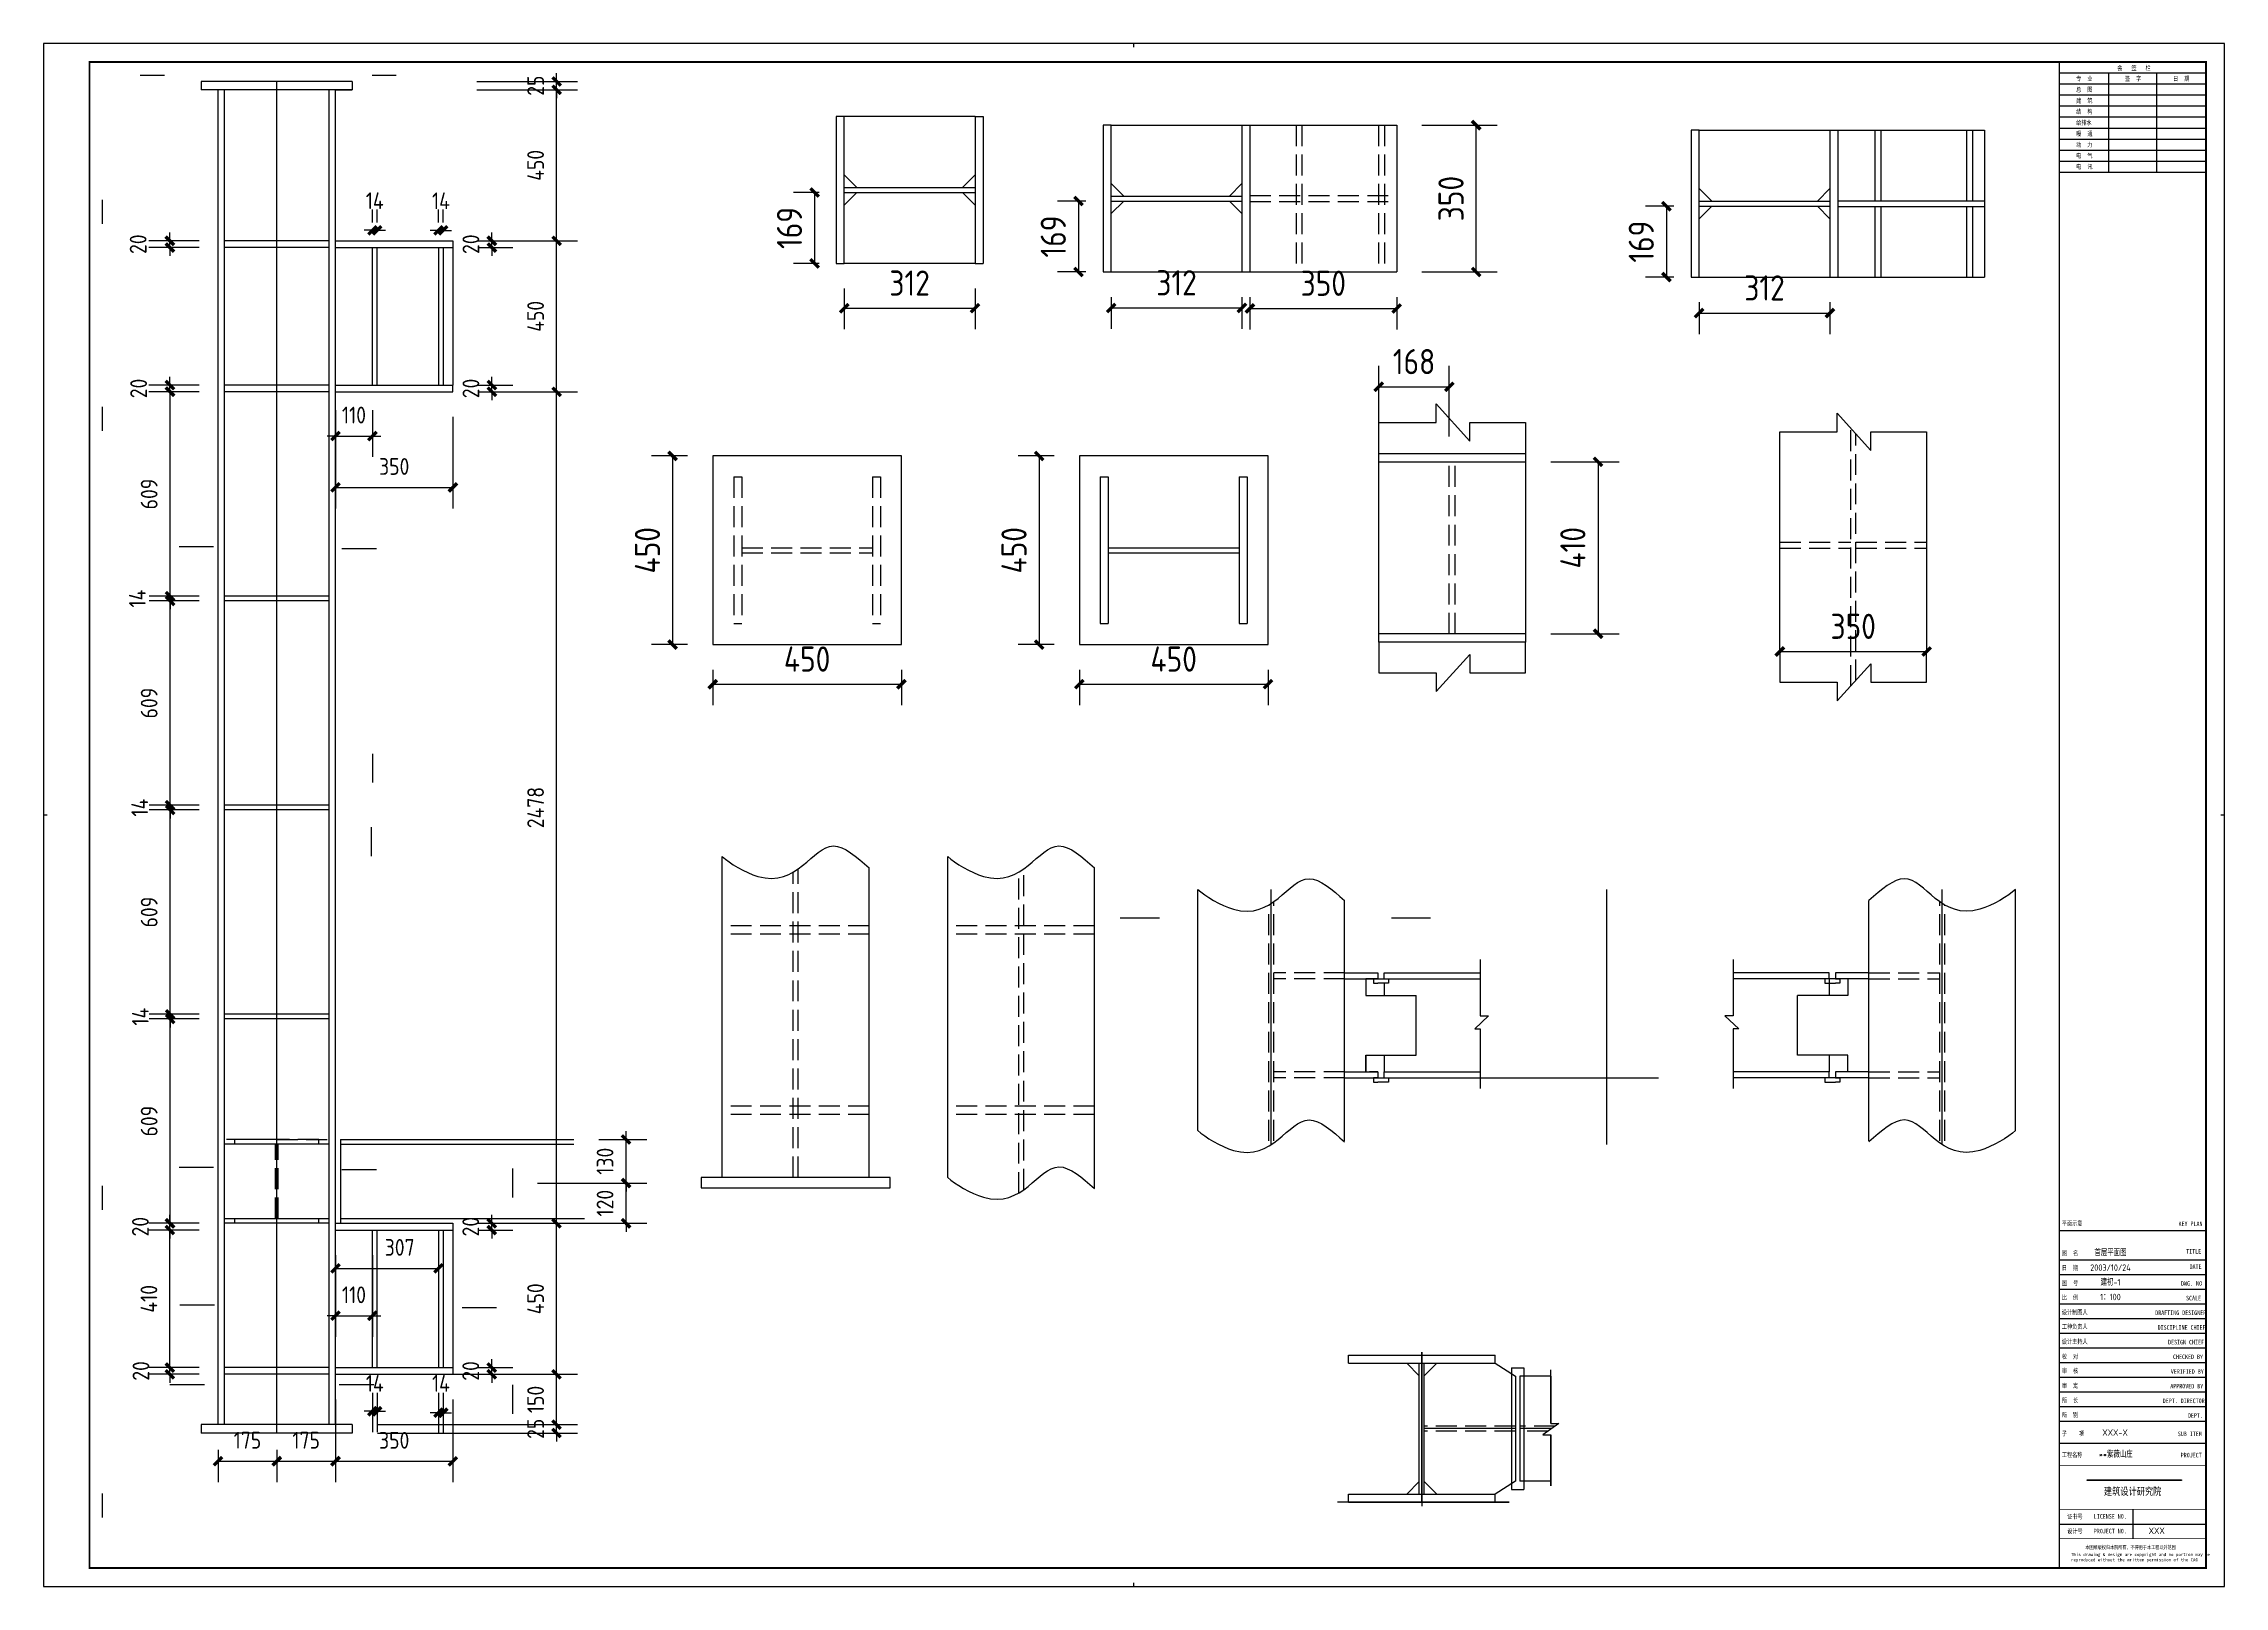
# Model space of a CAD drawing. Extents: x -9001 to 151288, y 75886 to 362543.
# Drawn here: x -8676 to 17327, y 159466 to 177858 of the extents above; entities that cross this region are included whole.
import ezdxf
from ezdxf.enums import TextEntityAlignment as Align

# ---------------------------------------------------------------- set-up
doc = ezdxf.new("R2010")
doc.units = 0
doc.header["$LTSCALE"] = 1000
doc.header["$MEASUREMENT"] = 0
doc.linetypes.add('DASH', pattern=[0.35, 0.25, -0.1])
doc.layers.add('PUB_TITLE', color=4, linetype='Continuous')
doc.styles.get("Standard").update_dxf_attribs({"font": 'gbenor.shx', "bigfont": 'gbcbig.shx'})
doc.styles.add('图框', font='')
doc.styles.get('图框').set_extended_font_data('SimSun')
doc.dimstyles.get("Standard").update_dxf_attribs({"dimscale": 100, "dimtxt": 1, "dimasz": 1, "dimexe": 2.5, "dimexo": 3, "dimgap": 1.5, "dimtad": 1, "dimdec": 0, "dimzin": 0, "dimdsep": 46, "dimtxsty": 'Standard', "dimblk": 'ARCHTICK', "dimcen": 0.09, "dimadec": 0, "dimazin": 0, "dimtfac": 1, "dimtdec": 0, "dimtix": 1, "dimtmove": 2, "dimatfit": 3, "dimfxl": 1, "dimtolj": 1, "dimtzin": 0, "dimarcsym": 0})

msp = doc.modelspace()

# ---------------------------------------------------------------- blocks, each defined once
blk = doc.blocks.new('$titleblk$00000167')
blk.add_hatch(color=256).paths.add_polyline_path([(-74.9, 58.1), (-74.9, 57.7), (-23.4, 57.7), (-23.4, 58.1)])
for p, q in [((-594.5, 839), (-594.5, 841)), ((-90, 825), (-10, 825)), ((-63, 771), (-63, 825)), ((-37, 825), (-37, 771)), ((-90, 819), (-10, 819)), ((-90, 813), (-10, 813)), ((-90, 807), (-10, 807)), ((-90, 801), (-10, 801)), ((-90, 795), (-10, 795)), ((-90, 789), (-10, 789)), ((-90, 783), (-10, 783)), ((-90, 777), (-10, 777)), ((-90, 771), (-10, 771)), ((-1187, 420.5), (-1189, 420.5)), ((0, 420.5), (-2, 420.5)), ((-90, 194), (-10, 194)), ((-90, 194), (-10, 194)), ((-90, 178), (-10, 178)), ((-90, 170), (-10, 170)), ((-90, 162), (-10, 162)), ((-90, 154), (-10, 154)), ((-90, 146), (-10, 146)), ((-90, 138), (-10, 138)), ((-90, 130), (-10, 130)), ((-90, 122), (-10, 122)), ((-90, 114), (-10, 114)), ((-90, 106), (-10, 106)), ((-90, 98), (-10, 98)), ((-90, 90), (-10, 90)), ((-90, 78), (-10, 78)), ((-50, 42), (-50, 26)), ((-90, 34), (-10, 34)), ((-594.5, 0), (-594.5, 2))]:
    blk.add_line(p, q)
for points in [[(-1189, 0), (0, 0), (0, 841), (-1189, 841)], [(-74.9, 58.1), (-23.4, 58.1), (-23.4, 57.7), (-74.9, 57.7)]]:
    blk.add_lwpolyline(points, close=True)
at = {"const_width": 1}
blk.add_lwpolyline([(-1164, 10), (-10, 10), (-10, 831), (-1164, 831)], close=True, dxfattribs=at)
for points, const_width in [([(-90, 831), (-90, 10)], 0.8), ([(-90, 831), (-90, 767)], 0.8), ([(-10, 767), (-10, 831), (-90, 831)], 0.8), ([(-90, 10), (-10, 10), (-10, 200)], 0.8), ([(-90, 66), (-10, 66)], 0.4), ([(-90, 42), (-10, 42)], 0.4), ([(-90, 26), (-10, 26)], 0.4)]:
    blk.add_lwpolyline(points, dxfattribs=dict(const_width=const_width))
at = {"style": '图框', "width": 0.8}
for s, height, p in [('专  业', 2.5, (-80.8, 820.7)), ('会   签   栏', 2.5, (-58.4, 826.5)), ('签  字', 2.5, (-54.2, 820.7)), ('日  期', 2.5, (-28, 820.7)), ('总  图', 2.5, (-80.8, 814.7)), ('建  筑', 2.5, (-80.8, 808.7)), ('结  构', 2.5, (-80.8, 802.7)), ('给排水', 2.5, (-80.8, 796.7)), ('动  力', 2.5, (-80.8, 784.7)), ('暖  通', 2.5, (-80.8, 790.7)), ('电  气', 2.5, (-80.8, 778.7)), ('电  讯', 2.5, (-80.8, 772.7)), ('平面示意', 2.5, (-88.6, 196.7)), ('KEY PLAN', 2.5, (-25, 196.4)), ('图  名', 2.5, (-88.6, 180.4)), ('TITLE', 2.5, (-20.8, 181.4)), ('图  号', 2.5, (-88.6, 164.1)), ('日  期', 2.5, (-88.6, 172.4)), ('DWG. NO', 2.5, (-23.6, 163.9)), ('DATE', 2.5, (-19, 173.1)), ('比  例', 2.5, (-88.6, 156.3)), ('SCALE', 2.5, (-20.9, 155.9)), ('设计制图人', 2.5, (-88.6, 148.2)), ('工种负责人', 2.5, (-88.6, 140.4)), ('DRAFTING DESIGNER', 2.5, (-37.7, 147.9)), ('设计主持人', 2.5, (-88.6, 132.2)), ('DISCIPLINE CHIEF', 2.5, (-36.4, 139.9)), ('DESIGN CHIEF', 2.5, (-30.7, 131.9)), ('校  对', 2.5, (-88.6, 124.1)), ('审  核', 2.5, (-88.6, 116.3)), ('CHECKED BY', 2.5, (-28, 123.9)), ('审  定', 2.5, (-88.6, 108.2)), ('APPROVED BY', 2.5, (-29.5, 107.9)), ('VERIFIED BY', 2.5, (-29.2, 115.9)), ('所  长', 2.5, (-88.6, 100.2)), ('所  别', 2.5, (-88.6, 92.3)), ('DEPT. DIRECTOR', 2.5, (-33.6, 99.9)), ('子    项', 2.5, (-88.6, 82.1)), ('SUB ITEM', 2.5, (-25.4, 81.9)), ('DEPT.', 2.5, (-19.9, 91.9)), ('工程名称', 2.5, (-88.6, 70.5)), ('PROJECT', 2.5, (-23.8, 70.3)), ('建筑设计研究院', 4, (-65.7, 49.8)), ('证书号', 2.5, (-85.7, 36.8)), ('LICENSE NO.', 2.5, (-71.2, 36.9)), ('设计号', 2.5, (-85.7, 28.9)), ('PROJECT NO.', 2.5, (-71.2, 28.9)), ('本图纸版权归本院所有，不得用于本工程以外范围', 2, (-75.8, 20.3))]:
    blk.add_text(s, height=height, dxfattribs=at).set_placement(p)
at = {"insert": (-83.6, 18.2), "char_height": 1.7, "width": 72.25, "attachment_point": 1, "style": '图框'}
blk.add_mtext('This drawing & design are copyright and no portion may be reproduced without the written permission of the CAG', dxfattribs=at)
at = {"flags": 4}
for tag, p in [('(扩展图名)', (-62.1, 184.1)), ('图名', (-62.1, 180.1)), ('图号', (-62.1, 164)), ('日期', (-62.1, 172)), ('比例', (-62.1, 156)), ('子项', (-59.6, 82.1)), ('工程名称', (-59.2, 70.2)), ('设计号', (-36.9, 28.6))]:
    blk.add_attdef(tag, text='', height=3.5, dxfattribs=at).set_placement(p, align=Align.CENTER)
for tag, p in [('设计人', (-64.8, 148.1)), ('负责人', (-64.7, 140.3)), ('主持人', (-64.7, 132.3)), ('校对人', (-64.3, 124.4)), ('审核人', (-64, 116.2)), ('审定人', (-64.2, 108)), ('所长', (-64.2, 99.8))]:
    blk.add_attdef(tag, p, '', height=3.5)
blk = doc.blocks.new('_ArchTick')
at = {"color": 0, "linetype": 'ByBlock', "const_width": 0.4}
blk.add_lwpolyline([(-0.5, -0.5), (0.5, 0.5)], dxfattribs=at)
blk = doc.blocks.new('*D710')
at = {"color": 0, "lineweight": -2}
for p, q in [((-6596, 161094), (-6596, 160708)), ((-5896, 161094), (-5896, 160708)), ((-6596, 160958), (-5896, 160958))]:
    blk.add_line(p, q, dxfattribs=at)
at = {"layer": 'Defpoints', "color": 0}
for p in [(-6596, 161394), (-5896, 161394), (-5896, 160958)]:
    blk.add_point(p, dxfattribs=at)
at = {"color": 0, "lineweight": -2, "xscale": 100, "yscale": 100, "zscale": 100, "rotation": 180}
blk.add_blockref('_ArchTick', (-6596, 160958), dxfattribs=at)
at = {"color": 0, "lineweight": -2, "xscale": 100, "yscale": 100, "zscale": 100}
blk.add_blockref('_ArchTick', (-5896, 160958), dxfattribs=at)
at = {"color": 0, "insert": (-6246, 161208), "char_height": 200, "attachment_point": 5}
blk.add_mtext('\\A1;175', dxfattribs=at)
blk = doc.blocks.new('*D711')
at = {"color": 0, "lineweight": -2}
for p, q in [((-5896, 161094), (-5896, 160708)), ((-5196, 161094), (-5196, 160708)), ((-5896, 160958), (-5196, 160958))]:
    blk.add_line(p, q, dxfattribs=at)
at = {"layer": 'Defpoints', "color": 0}
for p in [(-5896, 161394), (-5196, 161394), (-5196, 160958)]:
    blk.add_point(p, dxfattribs=at)
at = {"color": 0, "lineweight": -2, "xscale": 100, "yscale": 100, "zscale": 100, "rotation": 180}
blk.add_blockref('_ArchTick', (-5896, 160958), dxfattribs=at)
at = {"color": 0, "lineweight": -2, "xscale": 100, "yscale": 100, "zscale": 100}
blk.add_blockref('_ArchTick', (-5196, 160958), dxfattribs=at)
at = {"color": 0, "insert": (-5546, 161208), "char_height": 200, "attachment_point": 5}
blk.add_mtext('\\A1;175', dxfattribs=at)
blk = doc.blocks.new('*D712')
at = {"color": 0, "lineweight": -2}
for p, q in [((-4696, 161994), (-2310, 161994)), ((-2560, 161394), (-2560, 161994)), ((-4696, 161394), (-2310, 161394))]:
    blk.add_line(p, q, dxfattribs=at)
at = {"layer": 'Defpoints', "color": 0}
for p in [(-4996, 161994), (-2560, 161994), (-4996, 161394)]:
    blk.add_point(p, dxfattribs=at)
at = {"color": 0, "lineweight": -2, "xscale": 100, "yscale": 100, "zscale": 100}
for p, rotation in [((-2560, 161994), 90), ((-2560, 161394), 270)]:
    blk.add_blockref('_ArchTick', p, dxfattribs=dict(at, rotation=rotation))
at = {"color": 0, "insert": (-2810, 161694), "char_height": 200, "attachment_point": 5, "rotation": 90}
blk.add_mtext('\\A1;150', dxfattribs=at)
blk = doc.blocks.new('*D713')
at = {"color": 0, "lineweight": -2}
for p, q in [((-3496, 163794), (-2310, 163794)), ((-2560, 161994), (-2560, 163794)), ((-3496, 161994), (-2310, 161994))]:
    blk.add_line(p, q, dxfattribs=at)
at = {"layer": 'Defpoints', "color": 0}
for p in [(-3796, 163794), (-2560, 163794), (-3796, 161994)]:
    blk.add_point(p, dxfattribs=at)
at = {"color": 0, "lineweight": -2, "xscale": 100, "yscale": 100, "zscale": 100}
for p, rotation in [((-2560, 163794), 90), ((-2560, 161994), 270)]:
    blk.add_blockref('_ArchTick', p, dxfattribs=dict(at, rotation=rotation))
at = {"color": 0, "insert": (-2810, 162894), "char_height": 200, "attachment_point": 5, "rotation": 90}
blk.add_mtext('\\A1;450', dxfattribs=at)
blk = doc.blocks.new('*D714')
at = {"color": 0, "lineweight": -2}
for p, q in [((-3496, 173707), (-2310, 173707)), ((-2560, 163794), (-2560, 173707)), ((-3496, 163794), (-2310, 163794))]:
    blk.add_line(p, q, dxfattribs=at)
at = {"layer": 'Defpoints', "color": 0}
for p in [(-3796, 173707), (-2560, 173707), (-3796, 163794)]:
    blk.add_point(p, dxfattribs=at)
at = {"color": 0, "lineweight": -2, "xscale": 100, "yscale": 100, "zscale": 100}
for p, rotation in [((-2560, 173707), 90), ((-2560, 163794), 270)]:
    blk.add_blockref('_ArchTick', p, dxfattribs=dict(at, rotation=rotation))
at = {"color": 0, "insert": (-2810, 168750.5), "char_height": 200, "attachment_point": 5, "rotation": 90}
blk.add_mtext('\\A1;2478', dxfattribs=at)
blk = doc.blocks.new('*D715')
at = {"color": 0, "lineweight": -2}
for p, q in [((-3496, 175507), (-2310, 175507)), ((-2560, 173707), (-2560, 175507)), ((-3496, 173707), (-2310, 173707))]:
    blk.add_line(p, q, dxfattribs=at)
at = {"layer": 'Defpoints', "color": 0}
for p in [(-3796, 175507), (-2560, 175507), (-3796, 173707)]:
    blk.add_point(p, dxfattribs=at)
at = {"color": 0, "lineweight": -2, "xscale": 100, "yscale": 100, "zscale": 100}
for p, rotation in [((-2560, 175507), 90), ((-2560, 173707), 270)]:
    blk.add_blockref('_ArchTick', p, dxfattribs=dict(at, rotation=rotation))
at = {"color": 0, "insert": (-2810, 174607), "char_height": 200, "attachment_point": 5, "rotation": 90}
blk.add_mtext('\\A1;450', dxfattribs=at)
blk = doc.blocks.new('*D716')
at = {"color": 0, "lineweight": -2}
for p, q in [((-3511, 177307), (-2310, 177307)), ((-2560, 175507), (-2560, 177307)), ((-3496, 175507), (-2310, 175507))]:
    blk.add_line(p, q, dxfattribs=at)
at = {"layer": 'Defpoints', "color": 0}
for p in [(-3811, 177307), (-2560, 177307), (-3796, 175507)]:
    blk.add_point(p, dxfattribs=at)
at = {"color": 0, "lineweight": -2, "xscale": 100, "yscale": 100, "zscale": 100}
for p, rotation in [((-2560, 177307), 90), ((-2560, 175507), 270)]:
    blk.add_blockref('_ArchTick', p, dxfattribs=dict(at, rotation=rotation))
at = {"color": 0, "insert": (-2810, 176407), "char_height": 200, "attachment_point": 5, "rotation": 90}
blk.add_mtext('\\A1;450', dxfattribs=at)
blk = doc.blocks.new('*D717')
at = {"color": 0, "lineweight": -2}
for p, q in [((-5196, 163414), (-5196, 162441.5)), ((-4756, 163414), (-4756, 162441.5)), ((-5196, 162691.5), (-5296, 162691.5)), ((-5196, 162691.5), (-4756, 162691.5)), ((-4756, 162691.5), (-4656, 162691.5))]:
    blk.add_line(p, q, dxfattribs=at)
at = {"layer": 'Defpoints', "color": 0}
for p in [(-5196, 163714), (-4756, 163714), (-4756, 162691.5)]:
    blk.add_point(p, dxfattribs=at)
at = {"color": 0, "lineweight": -2, "xscale": 100, "yscale": 100, "zscale": 100}
blk.add_blockref('_ArchTick', (-5196, 162691.5), dxfattribs=at)
at = {"color": 0, "lineweight": -2, "xscale": 100, "yscale": 100, "zscale": 100, "rotation": 180}
blk.add_blockref('_ArchTick', (-4756, 162691.5), dxfattribs=at)
at = {"color": 0, "insert": (-4976, 162941.5), "char_height": 200, "attachment_point": 5}
blk.add_mtext('\\A1;110', dxfattribs=at)
blk = doc.blocks.new('*D718')
at = {"color": 0, "lineweight": -2}
for p, q in [((-3496, 162074), (-3083.5, 162074)), ((-3333.5, 162074), (-3333.5, 162174)), ((-3333.5, 161994), (-3333.5, 162074)), ((-3496, 161994), (-3083.5, 161994)), ((-3333.5, 161994), (-3333.5, 161894))]:
    blk.add_line(p, q, dxfattribs=at)
at = {"layer": 'Defpoints', "color": 0}
for p in [(-3796, 162074), (-3333.5, 162074), (-3796, 161994)]:
    blk.add_point(p, dxfattribs=at)
at = {"color": 0, "lineweight": -2, "xscale": 100, "yscale": 100, "zscale": 100}
for p, rotation in [((-3333.5, 162074), 270), ((-3333.5, 161994), 90)]:
    blk.add_blockref('_ArchTick', p, dxfattribs=dict(at, rotation=rotation))
at = {"color": 0, "insert": (-3583.5, 162034), "char_height": 200, "attachment_point": 5, "rotation": 90}
blk.add_mtext('\\A1;20', dxfattribs=at)
blk = doc.blocks.new('*D719')
at = {"color": 0, "lineweight": -2}
for p, q in [((-3333.5, 163794), (-3333.5, 163894)), ((-3496, 163794), (-3083.5, 163794)), ((-3496, 163714), (-3083.5, 163714)), ((-3333.5, 163714), (-3333.5, 163794)), ((-3333.5, 163714), (-3333.5, 163614))]:
    blk.add_line(p, q, dxfattribs=at)
at = {"layer": 'Defpoints', "color": 0}
for p in [(-3796, 163794), (-3796, 163714), (-3333.5, 163794)]:
    blk.add_point(p, dxfattribs=at)
at = {"color": 0, "lineweight": -2, "xscale": 100, "yscale": 100, "zscale": 100}
for p, rotation in [((-3333.5, 163794), 270), ((-3333.5, 163714), 90)]:
    blk.add_blockref('_ArchTick', p, dxfattribs=dict(at, rotation=rotation))
at = {"color": 0, "insert": (-3583.5, 163754), "char_height": 200, "attachment_point": 5, "rotation": 90}
blk.add_mtext('\\A1;20', dxfattribs=at)
blk = doc.blocks.new('*D720')
at = {"color": 0, "lineweight": -2}
for p, q in [((-5196, 161694), (-5196, 160706.5)), ((-3796, 161694), (-3796, 160706.5)), ((-5196, 160956.5), (-3796, 160956.5))]:
    blk.add_line(p, q, dxfattribs=at)
at = {"layer": 'Defpoints', "color": 0}
for p in [(-5196, 161994), (-3796, 161994), (-3796, 160956.5)]:
    blk.add_point(p, dxfattribs=at)
at = {"color": 0, "lineweight": -2, "xscale": 100, "yscale": 100, "zscale": 100, "rotation": 180}
blk.add_blockref('_ArchTick', (-5196, 160956.5), dxfattribs=at)
at = {"color": 0, "lineweight": -2, "xscale": 100, "yscale": 100, "zscale": 100}
blk.add_blockref('_ArchTick', (-3796, 160956.5), dxfattribs=at)
at = {"color": 0, "insert": (-4496, 161206.5), "char_height": 200, "attachment_point": 5}
blk.add_mtext('\\A1;350', dxfattribs=at)
blk = doc.blocks.new('*D721')
at = {"color": 0, "lineweight": -2}
for p, q in [((-5196, 173487), (-5196, 172930)), ((-4756, 173487), (-4756, 172930)), ((-5196, 173180), (-5296, 173180)), ((-5196, 173180), (-4756, 173180)), ((-4756, 173180), (-4656, 173180))]:
    blk.add_line(p, q, dxfattribs=at)
at = {"layer": 'Defpoints', "color": 0}
for p in [(-5196, 173787), (-4756, 173787), (-4756, 173180)]:
    blk.add_point(p, dxfattribs=at)
at = {"color": 0, "lineweight": -2, "xscale": 100, "yscale": 100, "zscale": 100}
blk.add_blockref('_ArchTick', (-5196, 173180), dxfattribs=at)
at = {"color": 0, "lineweight": -2, "xscale": 100, "yscale": 100, "zscale": 100, "rotation": 180}
blk.add_blockref('_ArchTick', (-4756, 173180), dxfattribs=at)
at = {"color": 0, "insert": (-4976, 173430), "char_height": 200, "attachment_point": 5}
blk.add_mtext('\\A1;110', dxfattribs=at)
blk = doc.blocks.new('*D722')
at = {"color": 0, "lineweight": -2}
for p, q in [((-5196, 173407), (-5196, 172317)), ((-3796, 173407), (-3796, 172317)), ((-5196, 172567), (-3796, 172567))]:
    blk.add_line(p, q, dxfattribs=at)
at = {"layer": 'Defpoints', "color": 0}
for p in [(-5196, 173707), (-3796, 173707), (-3796, 172567)]:
    blk.add_point(p, dxfattribs=at)
at = {"color": 0, "lineweight": -2, "xscale": 100, "yscale": 100, "zscale": 100, "rotation": 180}
blk.add_blockref('_ArchTick', (-5196, 172567), dxfattribs=at)
at = {"color": 0, "lineweight": -2, "xscale": 100, "yscale": 100, "zscale": 100}
blk.add_blockref('_ArchTick', (-3796, 172567), dxfattribs=at)
at = {"color": 0, "insert": (-4496, 172817), "char_height": 200, "attachment_point": 5}
blk.add_mtext('\\A1;350', dxfattribs=at)
blk = doc.blocks.new('*D723')
at = {"color": 0, "lineweight": -2}
for p, q in [((-3496, 173787), (-3081.5, 173787)), ((-3496, 173707), (-3081.5, 173707)), ((-3331.5, 173787), (-3331.5, 173887)), ((-3331.5, 173707), (-3331.5, 173787)), ((-3331.5, 173707), (-3331.5, 173607))]:
    blk.add_line(p, q, dxfattribs=at)
at = {"layer": 'Defpoints', "color": 0}
for p in [(-3796, 173787), (-3796, 173707), (-3331.5, 173787)]:
    blk.add_point(p, dxfattribs=at)
at = {"color": 0, "lineweight": -2, "xscale": 100, "yscale": 100, "zscale": 100}
for p, rotation in [((-3331.5, 173787), 270), ((-3331.5, 173707), 90)]:
    blk.add_blockref('_ArchTick', p, dxfattribs=dict(at, rotation=rotation))
at = {"color": 0, "insert": (-3581.5, 173747), "char_height": 200, "attachment_point": 5, "rotation": 90}
blk.add_mtext('\\A1;20', dxfattribs=at)
blk = doc.blocks.new('*D724')
at = {"color": 0, "lineweight": -2}
for p, q in [((-3331.5, 175507), (-3331.5, 175607)), ((-3496, 175507), (-3081.5, 175507)), ((-3496, 175427), (-3081.5, 175427)), ((-3331.5, 175427), (-3331.5, 175507)), ((-3331.5, 175427), (-3331.5, 175327))]:
    blk.add_line(p, q, dxfattribs=at)
at = {"layer": 'Defpoints', "color": 0}
for p in [(-3796, 175507), (-3796, 175427), (-3331.5, 175507)]:
    blk.add_point(p, dxfattribs=at)
at = {"color": 0, "lineweight": -2, "xscale": 100, "yscale": 100, "zscale": 100}
for p, rotation in [((-3331.5, 175507), 270), ((-3331.5, 175427), 90)]:
    blk.add_blockref('_ArchTick', p, dxfattribs=dict(at, rotation=rotation))
at = {"color": 0, "insert": (-3581.5, 175467), "char_height": 200, "attachment_point": 5, "rotation": 90}
blk.add_mtext('\\A1;20', dxfattribs=at)
blk = doc.blocks.new('*D725')
at = {"color": 0, "lineweight": -2}
for p, q in [((-4756, 161774), (-4756, 161303.5)), ((-4700, 161774), (-4700, 161303.5)), ((-4756, 161553.5), (-4856, 161553.5)), ((-4756, 161553.5), (-4700, 161553.5)), ((-4700, 161553.5), (-4600, 161553.5))]:
    blk.add_line(p, q, dxfattribs=at)
at = {"layer": 'Defpoints', "color": 0}
for p in [(-4756, 162074), (-4700, 162074), (-4700, 161553.5)]:
    blk.add_point(p, dxfattribs=at)
at = {"color": 0, "lineweight": -2, "xscale": 100, "yscale": 100, "zscale": 100}
blk.add_blockref('_ArchTick', (-4756, 161553.5), dxfattribs=at)
at = {"color": 0, "lineweight": -2, "xscale": 100, "yscale": 100, "zscale": 100, "rotation": 180}
blk.add_blockref('_ArchTick', (-4700, 161553.5), dxfattribs=at)
at = {"color": 0, "insert": (-4728, 161886), "char_height": 200, "attachment_point": 5}
blk.add_mtext('\\A1;14', dxfattribs=at)
blk = doc.blocks.new('*D726')
at = {"color": 0, "lineweight": -2}
for p, q in [((-3967, 161774), (-3967, 161286)), ((-3911, 161774), (-3911, 161286)), ((-3967, 161536), (-4067, 161536)), ((-3967, 161536), (-3911, 161536)), ((-3911, 161536), (-3811, 161536))]:
    blk.add_line(p, q, dxfattribs=at)
at = {"layer": 'Defpoints', "color": 0}
for p in [(-3967, 162074), (-3911, 162074), (-3911, 161536)]:
    blk.add_point(p, dxfattribs=at)
at = {"color": 0, "lineweight": -2, "xscale": 100, "yscale": 100, "zscale": 100}
blk.add_blockref('_ArchTick', (-3967, 161536), dxfattribs=at)
at = {"color": 0, "lineweight": -2, "xscale": 100, "yscale": 100, "zscale": 100, "rotation": 180}
blk.add_blockref('_ArchTick', (-3911, 161536), dxfattribs=at)
at = {"color": 0, "insert": (-3939, 161886), "char_height": 200, "attachment_point": 5}
blk.add_mtext('\\A1;14', dxfattribs=at)
blk = doc.blocks.new('*D727')
at = {"color": 0, "lineweight": -2}
for p, q in [((-4756, 175727), (-4756, 175882.5)), ((-4700, 175727), (-4700, 175882.5)), ((-4756, 175632.5), (-4856, 175632.5)), ((-4756, 175632.5), (-4700, 175632.5)), ((-4700, 175632.5), (-4600, 175632.5))]:
    blk.add_line(p, q, dxfattribs=at)
at = {"layer": 'Defpoints', "color": 0}
for p in [(-4700, 175632.5), (-4756, 175427), (-4700, 175427)]:
    blk.add_point(p, dxfattribs=at)
at = {"color": 0, "lineweight": -2, "xscale": 100, "yscale": 100, "zscale": 100}
blk.add_blockref('_ArchTick', (-4756, 175632.5), dxfattribs=at)
at = {"color": 0, "lineweight": -2, "xscale": 100, "yscale": 100, "zscale": 100, "rotation": 180}
blk.add_blockref('_ArchTick', (-4700, 175632.5), dxfattribs=at)
at = {"color": 0, "insert": (-4728, 175986), "char_height": 200, "attachment_point": 5}
blk.add_mtext('\\A1;14', dxfattribs=at)
blk = doc.blocks.new('*D728')
at = {"color": 0, "lineweight": -2}
for p, q in [((-3967, 175727), (-3967, 175882)), ((-3911, 175727), (-3911, 175882)), ((-3967, 175632), (-4067, 175632)), ((-3967, 175632), (-3911, 175632)), ((-3911, 175632), (-3811, 175632))]:
    blk.add_line(p, q, dxfattribs=at)
at = {"layer": 'Defpoints', "color": 0}
for p in [(-3911, 175632), (-3967, 175427), (-3911, 175427)]:
    blk.add_point(p, dxfattribs=at)
at = {"color": 0, "lineweight": -2, "xscale": 100, "yscale": 100, "zscale": 100}
blk.add_blockref('_ArchTick', (-3967, 175632), dxfattribs=at)
at = {"color": 0, "lineweight": -2, "xscale": 100, "yscale": 100, "zscale": 100, "rotation": 180}
blk.add_blockref('_ArchTick', (-3911, 175632), dxfattribs=at)
at = {"color": 0, "insert": (-3939, 175984), "char_height": 200, "attachment_point": 5}
blk.add_mtext('\\A1;14', dxfattribs=at)
blk = doc.blocks.new('*D729')
at = {"color": 0, "lineweight": -2}
for p, q in [((-6820, 162074), (-7421, 162074)), ((-7171, 162074), (-7171, 162174)), ((-7171, 161994), (-7171, 162074)), ((-6820, 161994), (-7421, 161994)), ((-7171, 161994), (-7171, 161894))]:
    blk.add_line(p, q, dxfattribs=at)
at = {"layer": 'Defpoints', "color": 0}
for p in [(-7171, 162074), (-6520, 162074), (-6520, 161994)]:
    blk.add_point(p, dxfattribs=at)
at = {"color": 0, "lineweight": -2, "xscale": 100, "yscale": 100, "zscale": 100}
for p, rotation in [((-7171, 162074), 270), ((-7171, 161994), 90)]:
    blk.add_blockref('_ArchTick', p, dxfattribs=dict(at, rotation=rotation))
at = {"color": 0, "insert": (-7516, 162034), "char_height": 200, "attachment_point": 5, "rotation": 90}
blk.add_mtext('\\A1;20', dxfattribs=at)
blk = doc.blocks.new('*D730')
at = {"color": 0, "lineweight": -2}
for p, q in [((-7171, 163794), (-7171, 163894)), ((-6820, 163794), (-7421, 163794)), ((-6820, 163714), (-7421, 163714)), ((-7171, 163714), (-7171, 163794)), ((-7171, 163714), (-7171, 163614))]:
    blk.add_line(p, q, dxfattribs=at)
at = {"layer": 'Defpoints', "color": 0}
for p in [(-7171, 163794), (-6520, 163794), (-6520, 163714)]:
    blk.add_point(p, dxfattribs=at)
at = {"color": 0, "lineweight": -2, "xscale": 100, "yscale": 100, "zscale": 100}
for p, rotation in [((-7171, 163794), 270), ((-7171, 163714), 90)]:
    blk.add_blockref('_ArchTick', p, dxfattribs=dict(at, rotation=rotation))
at = {"color": 0, "insert": (-7522.5, 163754), "char_height": 200, "attachment_point": 5, "rotation": 90}
blk.add_mtext('\\A1;20', dxfattribs=at)
blk = doc.blocks.new('*D731')
at = {"color": 0, "lineweight": -2}
for p, q in [((-6820, 173787), (-7421, 173787)), ((-6820, 173707), (-7421, 173707)), ((-7171, 173787), (-7171, 173887)), ((-7171, 173707), (-7171, 173787)), ((-7171, 173707), (-7171, 173607))]:
    blk.add_line(p, q, dxfattribs=at)
at = {"layer": 'Defpoints', "color": 0}
for p in [(-7171, 173787), (-6520, 173787), (-6520, 173707)]:
    blk.add_point(p, dxfattribs=at)
at = {"color": 0, "lineweight": -2, "xscale": 100, "yscale": 100, "zscale": 100}
for p, rotation in [((-7171, 173787), 270), ((-7171, 173707), 90)]:
    blk.add_blockref('_ArchTick', p, dxfattribs=dict(at, rotation=rotation))
at = {"color": 0, "insert": (-7543.5, 173747), "char_height": 200, "attachment_point": 5, "rotation": 90}
blk.add_mtext('\\A1;20', dxfattribs=at)
blk = doc.blocks.new('*D732')
at = {"color": 0, "lineweight": -2}
for p, q in [((-7171, 175507), (-7171, 175607)), ((-6820, 175507), (-7421, 175507)), ((-6820, 175427), (-7421, 175427)), ((-7171, 175427), (-7171, 175507)), ((-7171, 175427), (-7171, 175327))]:
    blk.add_line(p, q, dxfattribs=at)
at = {"layer": 'Defpoints', "color": 0}
for p in [(-7171, 175507), (-6520, 175507), (-6520, 175427)]:
    blk.add_point(p, dxfattribs=at)
at = {"color": 0, "lineweight": -2, "xscale": 100, "yscale": 100, "zscale": 100}
for p, rotation in [((-7171, 175507), 270), ((-7171, 175427), 90)]:
    blk.add_blockref('_ArchTick', p, dxfattribs=dict(at, rotation=rotation))
at = {"color": 0, "insert": (-7549.5, 175467), "char_height": 200, "attachment_point": 5, "rotation": 90}
blk.add_mtext('\\A1;20', dxfattribs=at)
blk = doc.blocks.new('*D733')
at = {"color": 0, "lineweight": -2}
for p, q in [((-5196, 163414), (-5196, 163007)), ((-3967, 163414), (-3967, 163007)), ((-5196, 163257), (-3967, 163257))]:
    blk.add_line(p, q, dxfattribs=at)
at = {"layer": 'Defpoints', "color": 0}
for p in [(-5196, 163714), (-3967, 163714), (-3967, 163257)]:
    blk.add_point(p, dxfattribs=at)
at = {"color": 0, "lineweight": -2, "xscale": 100, "yscale": 100, "zscale": 100, "rotation": 180}
blk.add_blockref('_ArchTick', (-5196, 163257), dxfattribs=at)
at = {"color": 0, "lineweight": -2, "xscale": 100, "yscale": 100, "zscale": 100}
blk.add_blockref('_ArchTick', (-3967, 163257), dxfattribs=at)
at = {"color": 0, "insert": (-4431, 163507), "char_height": 200, "attachment_point": 5}
blk.add_mtext('\\A1;307', dxfattribs=at)
blk = doc.blocks.new('*D734')
at = {"color": 0, "lineweight": -2}
for p, q in [((570, 176083), (267, 176083)), ((517, 176083), (517, 175238)), ((570, 175238), (267, 175238))]:
    blk.add_line(p, q, dxfattribs=at)
at = {"layer": 'Defpoints', "color": 0}
for p in [(870, 176083), (517, 175238), (870, 175238)]:
    blk.add_point(p, dxfattribs=at)
at = {"color": 0, "lineweight": -2, "xscale": 100, "yscale": 100, "zscale": 100}
for p, rotation in [((517, 176083), 90), ((517, 175238), 270)]:
    blk.add_blockref('_ArchTick', p, dxfattribs=dict(at, rotation=rotation))
at = {"color": 0, "insert": (217, 175660.5), "char_height": 300, "attachment_point": 5, "rotation": 90}
blk.add_mtext('\\A1;169', dxfattribs=at)
blk = doc.blocks.new('*D735')
at = {"color": 0, "lineweight": -2}
for p, q in [((870, 174938), (870, 174453.5)), ((2430, 174938), (2430, 174453.5)), ((870, 174703.5), (2430, 174703.5))]:
    blk.add_line(p, q, dxfattribs=at)
at = {"layer": 'Defpoints', "color": 0}
for p in [(870, 175238), (2430, 175238), (2430, 174703.5)]:
    blk.add_point(p, dxfattribs=at)
at = {"color": 0, "lineweight": -2, "xscale": 100, "yscale": 100, "zscale": 100, "rotation": 180}
blk.add_blockref('_ArchTick', (870, 174703.5), dxfattribs=at)
at = {"color": 0, "lineweight": -2, "xscale": 100, "yscale": 100, "zscale": 100}
blk.add_blockref('_ArchTick', (2430, 174703.5), dxfattribs=at)
at = {"color": 0, "insert": (1650, 175003.5), "char_height": 300, "attachment_point": 5}
blk.add_mtext('\\A1;312', dxfattribs=at)
blk = doc.blocks.new('*D736')
at = {"color": 0, "lineweight": -2}
for p, q in [((3373.5, 172943), (2944.5, 172943)), ((3194.5, 172943), (3194.5, 170693)), ((3373.5, 170693), (2944.5, 170693))]:
    blk.add_line(p, q, dxfattribs=at)
at = {"layer": 'Defpoints', "color": 0}
for p in [(3673.5, 172943), (3194.5, 170693), (3673.5, 170693)]:
    blk.add_point(p, dxfattribs=at)
at = {"color": 0, "lineweight": -2, "xscale": 100, "yscale": 100, "zscale": 100}
for p, rotation in [((3194.5, 172943), 90), ((3194.5, 170693), 270)]:
    blk.add_blockref('_ArchTick', p, dxfattribs=dict(at, rotation=rotation))
at = {"color": 0, "insert": (2894.5, 171818), "char_height": 300, "attachment_point": 5, "rotation": 90}
blk.add_mtext('\\A1;450', dxfattribs=at)
blk = doc.blocks.new('*D737')
at = {"color": 0, "lineweight": -2}
for p, q in [((3673.5, 170393), (3673.5, 169971)), ((5923.5, 170393), (5923.5, 169971)), ((3673.5, 170221), (5923.5, 170221))]:
    blk.add_line(p, q, dxfattribs=at)
at = {"layer": 'Defpoints', "color": 0}
for p in [(3673.5, 170693), (5923.5, 170693), (5923.5, 170221)]:
    blk.add_point(p, dxfattribs=at)
at = {"color": 0, "lineweight": -2, "xscale": 100, "yscale": 100, "zscale": 100, "rotation": 180}
blk.add_blockref('_ArchTick', (3673.5, 170221), dxfattribs=at)
at = {"color": 0, "lineweight": -2, "xscale": 100, "yscale": 100, "zscale": 100}
blk.add_blockref('_ArchTick', (5923.5, 170221), dxfattribs=at)
at = {"color": 0, "insert": (4798.5, 170521), "char_height": 300, "attachment_point": 5}
blk.add_mtext('\\A1;450', dxfattribs=at)
blk = doc.blocks.new('*D738')
at = {"color": 0, "lineweight": -2}
for p, q in [((-997.5, 172943), (-1426.5, 172943)), ((-1176.5, 172943), (-1176.5, 170693)), ((-997.5, 170693), (-1426.5, 170693))]:
    blk.add_line(p, q, dxfattribs=at)
at = {"layer": 'Defpoints', "color": 0}
for p in [(-697.5, 172943), (-1176.5, 170693), (-697.5, 170693)]:
    blk.add_point(p, dxfattribs=at)
at = {"color": 0, "lineweight": -2, "xscale": 100, "yscale": 100, "zscale": 100}
for p, rotation in [((-1176.5, 172943), 90), ((-1176.5, 170693), 270)]:
    blk.add_blockref('_ArchTick', p, dxfattribs=dict(at, rotation=rotation))
at = {"color": 0, "insert": (-1476.5, 171818), "char_height": 300, "attachment_point": 5, "rotation": 90}
blk.add_mtext('\\A1;450', dxfattribs=at)
blk = doc.blocks.new('*D739')
at = {"color": 0, "lineweight": -2}
for p, q in [((-697.5, 170393), (-697.5, 169971)), ((1552.5, 170393), (1552.5, 169971)), ((-697.5, 170221), (1552.5, 170221))]:
    blk.add_line(p, q, dxfattribs=at)
at = {"layer": 'Defpoints', "color": 0}
for p in [(-697.5, 170693), (1552.5, 170693), (1552.5, 170221)]:
    blk.add_point(p, dxfattribs=at)
at = {"color": 0, "lineweight": -2, "xscale": 100, "yscale": 100, "zscale": 100, "rotation": 180}
blk.add_blockref('_ArchTick', (-697.5, 170221), dxfattribs=at)
at = {"color": 0, "lineweight": -2, "xscale": 100, "yscale": 100, "zscale": 100}
blk.add_blockref('_ArchTick', (1552.5, 170221), dxfattribs=at)
at = {"color": 0, "insert": (427.5, 170521), "char_height": 300, "attachment_point": 5}
blk.add_mtext('\\A1;450', dxfattribs=at)
blk = doc.blocks.new('*D740')
at = {"color": 0, "lineweight": -2}
for p, q in [((-6820, 166230), (-7418, 166230)), ((-7168, 163794), (-7168, 166230)), ((-6820, 163794), (-7418, 163794))]:
    blk.add_line(p, q, dxfattribs=at)
at = {"layer": 'Defpoints', "color": 0}
for p in [(-7168, 166230), (-6520, 166230), (-6520, 163794)]:
    blk.add_point(p, dxfattribs=at)
at = {"color": 0, "lineweight": -2, "xscale": 100, "yscale": 100, "zscale": 100}
for p, rotation in [((-7168, 166230), 90), ((-7168, 163794), 270)]:
    blk.add_blockref('_ArchTick', p, dxfattribs=dict(at, rotation=rotation))
at = {"color": 0, "insert": (-7418, 165012), "char_height": 200, "attachment_point": 5, "rotation": 90}
blk.add_mtext('\\A1;609', dxfattribs=at)
blk = doc.blocks.new('*D741')
at = {"color": 0, "lineweight": -2}
for p, q in [((-6820, 166286), (-7418, 166286)), ((-6820, 166230), (-7418, 166230)), ((-7168, 166286), (-7168, 166386)), ((-7168, 166230), (-7168, 166286)), ((-7168, 166230), (-7168, 166130))]:
    blk.add_line(p, q, dxfattribs=at)
at = {"layer": 'Defpoints', "color": 0}
for p in [(-7168, 166286), (-6520, 166286), (-6520, 166230)]:
    blk.add_point(p, dxfattribs=at)
at = {"color": 0, "lineweight": -2, "xscale": 100, "yscale": 100, "zscale": 100}
for p, rotation in [((-7168, 166286), 270), ((-7168, 166230), 90)]:
    blk.add_blockref('_ArchTick', p, dxfattribs=dict(at, rotation=rotation))
at = {"color": 0, "insert": (-7523.5, 166258), "char_height": 200, "attachment_point": 5, "rotation": 90}
blk.add_mtext('\\A1;14', dxfattribs=at)
blk = doc.blocks.new('*D742')
at = {"color": 0, "lineweight": -2}
for p, q in [((-6820, 168722), (-7418, 168722)), ((-7168, 166286), (-7168, 168722)), ((-6820, 166286), (-7418, 166286))]:
    blk.add_line(p, q, dxfattribs=at)
at = {"layer": 'Defpoints', "color": 0}
for p in [(-7168, 168722), (-6520, 168722), (-6520, 166286)]:
    blk.add_point(p, dxfattribs=at)
at = {"color": 0, "lineweight": -2, "xscale": 100, "yscale": 100, "zscale": 100}
for p, rotation in [((-7168, 168722), 90), ((-7168, 166286), 270)]:
    blk.add_blockref('_ArchTick', p, dxfattribs=dict(at, rotation=rotation))
at = {"color": 0, "insert": (-7418, 167504), "char_height": 200, "attachment_point": 5, "rotation": 90}
blk.add_mtext('\\A1;609', dxfattribs=at)
blk = doc.blocks.new('*D743')
at = {"color": 0, "lineweight": -2}
for p, q in [((-6820, 168778), (-7418, 168778)), ((-7168, 168778), (-7168, 168878)), ((-7168, 168722), (-7168, 168778)), ((-6820, 168722), (-7418, 168722)), ((-7168, 168722), (-7168, 168622))]:
    blk.add_line(p, q, dxfattribs=at)
at = {"layer": 'Defpoints', "color": 0}
for p in [(-7168, 168778), (-6520, 168778), (-6520, 168722)]:
    blk.add_point(p, dxfattribs=at)
at = {"color": 0, "lineweight": -2, "xscale": 100, "yscale": 100, "zscale": 100}
for p, rotation in [((-7168, 168778), 270), ((-7168, 168722), 90)]:
    blk.add_blockref('_ArchTick', p, dxfattribs=dict(at, rotation=rotation))
at = {"color": 0, "insert": (-7531, 168750), "char_height": 200, "attachment_point": 5, "rotation": 90}
blk.add_mtext('\\A1;14', dxfattribs=at)
blk = doc.blocks.new('*D744')
at = {"color": 0, "lineweight": -2}
for p, q in [((-6820, 171214), (-7418, 171214)), ((-7168, 168778), (-7168, 171214)), ((-6820, 168778), (-7418, 168778))]:
    blk.add_line(p, q, dxfattribs=at)
at = {"layer": 'Defpoints', "color": 0}
for p in [(-7168, 171214), (-6520, 171214), (-6520, 168778)]:
    blk.add_point(p, dxfattribs=at)
at = {"color": 0, "lineweight": -2, "xscale": 100, "yscale": 100, "zscale": 100}
for p, rotation in [((-7168, 171214), 90), ((-7168, 168778), 270)]:
    blk.add_blockref('_ArchTick', p, dxfattribs=dict(at, rotation=rotation))
at = {"color": 0, "insert": (-7418, 169996), "char_height": 200, "attachment_point": 5, "rotation": 90}
blk.add_mtext('\\A1;609', dxfattribs=at)
blk = doc.blocks.new('*D745')
at = {"color": 0, "lineweight": -2}
for p, q in [((-7168, 171270), (-7168, 171370)), ((-6820, 171270), (-7418, 171270)), ((-6820, 171214), (-7418, 171214)), ((-7168, 171214), (-7168, 171270)), ((-7168, 171214), (-7168, 171114))]:
    blk.add_line(p, q, dxfattribs=at)
at = {"layer": 'Defpoints', "color": 0}
for p in [(-7168, 171270), (-6520, 171270), (-6520, 171214)]:
    blk.add_point(p, dxfattribs=at)
at = {"color": 0, "lineweight": -2, "xscale": 100, "yscale": 100, "zscale": 100}
for p, rotation in [((-7168, 171270), 270), ((-7168, 171214), 90)]:
    blk.add_blockref('_ArchTick', p, dxfattribs=dict(at, rotation=rotation))
at = {"color": 0, "insert": (-7558.5, 171242), "char_height": 200, "attachment_point": 5, "rotation": 90}
blk.add_mtext('\\A1;14', dxfattribs=at)
blk = doc.blocks.new('*D746')
at = {"color": 0, "lineweight": -2}
for p, q in [((-6820, 173707), (-7418, 173707)), ((-7168, 171270), (-7168, 173707)), ((-6820, 171270), (-7418, 171270))]:
    blk.add_line(p, q, dxfattribs=at)
at = {"layer": 'Defpoints', "color": 0}
for p in [(-7168, 173707), (-6520, 173707), (-6520, 171270)]:
    blk.add_point(p, dxfattribs=at)
at = {"color": 0, "lineweight": -2, "xscale": 100, "yscale": 100, "zscale": 100}
for p, rotation in [((-7168, 173707), 90), ((-7168, 171270), 270)]:
    blk.add_blockref('_ArchTick', p, dxfattribs=dict(at, rotation=rotation))
at = {"color": 0, "insert": (-7418, 172488.5), "char_height": 200, "attachment_point": 5, "rotation": 90}
blk.add_mtext('\\A1;609', dxfattribs=at)
blk = doc.blocks.new('*D747')
at = {"color": 0, "lineweight": -2}
for p, q in [((3752.5, 175981), (3413, 175981)), ((3663, 175981), (3663, 175136)), ((3752.5, 175136), (3413, 175136))]:
    blk.add_line(p, q, dxfattribs=at)
at = {"layer": 'Defpoints', "color": 0}
for p in [(4052.5, 175981), (3663, 175136), (4052.5, 175136)]:
    blk.add_point(p, dxfattribs=at)
at = {"color": 0, "lineweight": -2, "xscale": 100, "yscale": 100, "zscale": 100}
for p, rotation in [((3663, 175981), 90), ((3663, 175136), 270)]:
    blk.add_blockref('_ArchTick', p, dxfattribs=dict(at, rotation=rotation))
at = {"color": 0, "insert": (3363, 175558.5), "char_height": 300, "attachment_point": 5, "rotation": 90}
blk.add_mtext('\\A1;169', dxfattribs=at)
blk = doc.blocks.new('*D748')
at = {"color": 0, "lineweight": -2}
for p, q in [((4052.5, 174836), (4052.5, 174456.5)), ((5612.5, 174836), (5612.5, 174456.5)), ((4052.5, 174706.5), (5612.5, 174706.5))]:
    blk.add_line(p, q, dxfattribs=at)
at = {"layer": 'Defpoints', "color": 0}
for p in [(4052.5, 175136), (5612.5, 175136), (5612.5, 174706.5)]:
    blk.add_point(p, dxfattribs=at)
at = {"color": 0, "lineweight": -2, "xscale": 100, "yscale": 100, "zscale": 100, "rotation": 180}
blk.add_blockref('_ArchTick', (4052.5, 174706.5), dxfattribs=at)
at = {"color": 0, "lineweight": -2, "xscale": 100, "yscale": 100, "zscale": 100}
blk.add_blockref('_ArchTick', (5612.5, 174706.5), dxfattribs=at)
at = {"color": 0, "insert": (4832.5, 175006.5), "char_height": 300, "attachment_point": 5}
blk.add_mtext('\\A1;312', dxfattribs=at)
blk = doc.blocks.new('*D749')
at = {"color": 0, "lineweight": -2}
for p, q in [((-3511, 177407), (-2309.5, 177407)), ((-2559.5, 177407), (-2559.5, 177507)), ((-2559.5, 177307), (-2559.5, 177407)), ((-3511, 177307), (-2309.5, 177307)), ((-2559.5, 177307), (-2559.5, 177207))]:
    blk.add_line(p, q, dxfattribs=at)
at = {"layer": 'Defpoints', "color": 0}
for p in [(-3811, 177407), (-2559.5, 177407), (-3811, 177307)]:
    blk.add_point(p, dxfattribs=at)
at = {"color": 0, "lineweight": -2, "xscale": 100, "yscale": 100, "zscale": 100}
for p, rotation in [((-2559.5, 177407), 270), ((-2559.5, 177307), 90)]:
    blk.add_blockref('_ArchTick', p, dxfattribs=dict(at, rotation=rotation))
at = {"color": 0, "insert": (-2809.5, 177357), "char_height": 200, "attachment_point": 5, "rotation": 90}
blk.add_mtext('\\A1;25', dxfattribs=at)
blk = doc.blocks.new('*D750')
at = {"color": 0, "lineweight": -2}
for p, q in [((-2560, 161394), (-2560, 161494)), ((-4696, 161394), (-2310, 161394)), ((-4696, 161294), (-2310, 161294)), ((-2560, 161294), (-2560, 161394)), ((-2560, 161294), (-2560, 161194))]:
    blk.add_line(p, q, dxfattribs=at)
at = {"layer": 'Defpoints', "color": 0}
for p in [(-4996, 161394), (-4996, 161294), (-2560, 161394)]:
    blk.add_point(p, dxfattribs=at)
at = {"color": 0, "lineweight": -2, "xscale": 100, "yscale": 100, "zscale": 100}
for p, rotation in [((-2560, 161394), 270), ((-2560, 161294), 90)]:
    blk.add_blockref('_ArchTick', p, dxfattribs=dict(at, rotation=rotation))
at = {"color": 0, "insert": (-2810, 161344), "char_height": 200, "attachment_point": 5, "rotation": 90}
blk.add_mtext('\\A1;25', dxfattribs=at)
blk = doc.blocks.new('*D751')
at = {"color": 0, "lineweight": -2}
for p, q in [((10763.5, 175920), (10424, 175920)), ((10674, 175920), (10674, 175075)), ((10763.5, 175075), (10424, 175075))]:
    blk.add_line(p, q, dxfattribs=at)
at = {"layer": 'Defpoints', "color": 0}
for p in [(11063.5, 175920), (10674, 175075), (11063.5, 175075)]:
    blk.add_point(p, dxfattribs=at)
at = {"color": 0, "lineweight": -2, "xscale": 100, "yscale": 100, "zscale": 100}
for p, rotation in [((10674, 175920), 90), ((10674, 175075), 270)]:
    blk.add_blockref('_ArchTick', p, dxfattribs=dict(at, rotation=rotation))
at = {"color": 0, "insert": (10374, 175497.5), "char_height": 300, "attachment_point": 5, "rotation": 90}
blk.add_mtext('\\A1;169', dxfattribs=at)
blk = doc.blocks.new('*D752')
at = {"color": 0, "lineweight": -2}
for p, q in [((11063.5, 174775), (11063.5, 174395.5)), ((12623.5, 174775), (12623.5, 174395.5)), ((11063.5, 174645.5), (12623.5, 174645.5))]:
    blk.add_line(p, q, dxfattribs=at)
at = {"layer": 'Defpoints', "color": 0}
for p in [(11063.5, 175075), (12623.5, 175075), (12623.5, 174645.5)]:
    blk.add_point(p, dxfattribs=at)
at = {"color": 0, "lineweight": -2, "xscale": 100, "yscale": 100, "zscale": 100, "rotation": 180}
blk.add_blockref('_ArchTick', (11063.5, 174645.5), dxfattribs=at)
at = {"color": 0, "lineweight": -2, "xscale": 100, "yscale": 100, "zscale": 100}
blk.add_blockref('_ArchTick', (12623.5, 174645.5), dxfattribs=at)
at = {"color": 0, "insert": (11843.5, 174945.5), "char_height": 300, "attachment_point": 5}
blk.add_mtext('\\A1;312', dxfattribs=at)
blk = doc.blocks.new('*D753')
at = {"color": 0, "lineweight": -2}
for p, q in [((9294.5, 172873), (10108.5, 172873)), ((9858.5, 172873), (9858.5, 170823)), ((9294.5, 170823), (10108.5, 170823))]:
    blk.add_line(p, q, dxfattribs=at)
at = {"layer": 'Defpoints', "color": 0}
for p in [(8994.5, 172873), (8994.5, 170823), (9858.5, 170823)]:
    blk.add_point(p, dxfattribs=at)
at = {"color": 0, "lineweight": -2, "xscale": 100, "yscale": 100, "zscale": 100}
for p, rotation in [((9858.5, 172873), 90), ((9858.5, 170823), 270)]:
    blk.add_blockref('_ArchTick', p, dxfattribs=dict(at, rotation=rotation))
at = {"color": 0, "insert": (9558.5, 171848), "char_height": 300, "attachment_point": 5, "rotation": 90}
blk.add_mtext('\\A1;410', dxfattribs=at)
blk = doc.blocks.new('*D754')
at = {"color": 0, "lineweight": -2}
for p, q in [((7244.5, 173173), (7244.5, 174017)), ((8084.5, 173173), (8084.5, 174017)), ((7244.5, 173767), (8084.5, 173767))]:
    blk.add_line(p, q, dxfattribs=at)
at = {"layer": 'Defpoints', "color": 0}
for p in [(8084.5, 173767), (7244.5, 172873), (8084.5, 172873)]:
    blk.add_point(p, dxfattribs=at)
at = {"color": 0, "lineweight": -2, "xscale": 100, "yscale": 100, "zscale": 100, "rotation": 180}
blk.add_blockref('_ArchTick', (7244.5, 173767), dxfattribs=at)
at = {"color": 0, "lineweight": -2, "xscale": 100, "yscale": 100, "zscale": 100}
blk.add_blockref('_ArchTick', (8084.5, 173767), dxfattribs=at)
at = {"color": 0, "insert": (7664.5, 174067), "char_height": 300, "attachment_point": 5}
blk.add_mtext('\\A1;168', dxfattribs=at)
blk = doc.blocks.new('*D755')
at = {"color": 0, "lineweight": -2}
for p, q in [((5707.5, 174836), (5707.5, 174451)), ((7457.5, 174836), (7457.5, 174451)), ((5707.5, 174701), (7457.5, 174701))]:
    blk.add_line(p, q, dxfattribs=at)
at = {"layer": 'Defpoints', "color": 0}
for p in [(5707.5, 175136), (7457.5, 175136), (7457.5, 174701)]:
    blk.add_point(p, dxfattribs=at)
at = {"color": 0, "lineweight": -2, "xscale": 100, "yscale": 100, "zscale": 100, "rotation": 180}
blk.add_blockref('_ArchTick', (5707.5, 174701), dxfattribs=at)
at = {"color": 0, "lineweight": -2, "xscale": 100, "yscale": 100, "zscale": 100}
blk.add_blockref('_ArchTick', (7457.5, 174701), dxfattribs=at)
at = {"color": 0, "insert": (6582.5, 175001), "char_height": 300, "attachment_point": 5}
blk.add_mtext('\\A1;350', dxfattribs=at)
blk = doc.blocks.new('*D756')
at = {"color": 0, "lineweight": -2}
for p, q in [((7757.5, 176886), (8655.5, 176886)), ((8405.5, 175136), (8405.5, 176886)), ((7757.5, 175136), (8655.5, 175136))]:
    blk.add_line(p, q, dxfattribs=at)
at = {"layer": 'Defpoints', "color": 0}
for p in [(7457.5, 176886), (8405.5, 176886), (7457.5, 175136)]:
    blk.add_point(p, dxfattribs=at)
at = {"color": 0, "lineweight": -2, "xscale": 100, "yscale": 100, "zscale": 100}
for p, rotation in [((8405.5, 176886), 90), ((8405.5, 175136), 270)]:
    blk.add_blockref('_ArchTick', p, dxfattribs=dict(at, rotation=rotation))
at = {"color": 0, "insert": (8105.5, 176011), "char_height": 300, "attachment_point": 5, "rotation": 90}
blk.add_mtext('\\A1;350', dxfattribs=at)
blk = doc.blocks.new('*D757')
at = {"color": 0, "lineweight": -2}
for p, q in [((-6820, 163714), (-7421, 163714)), ((-7171, 162074), (-7171, 163714)), ((-6820, 162074), (-7421, 162074))]:
    blk.add_line(p, q, dxfattribs=at)
at = {"layer": 'Defpoints', "color": 0}
for p in [(-7171, 163714), (-6520, 163714), (-6520, 162074)]:
    blk.add_point(p, dxfattribs=at)
at = {"color": 0, "lineweight": -2, "xscale": 100, "yscale": 100, "zscale": 100}
for p, rotation in [((-7171, 163714), 90), ((-7171, 162074), 270)]:
    blk.add_blockref('_ArchTick', p, dxfattribs=dict(at, rotation=rotation))
at = {"color": 0, "insert": (-7421, 162894), "char_height": 200, "attachment_point": 5, "rotation": 90}
blk.add_mtext('\\A1;410', dxfattribs=at)
blk = doc.blocks.new('*D758')
at = {"color": 0, "lineweight": -2}
for p, q in [((12026, 170746), (12026, 170861)), ((13776, 170911), (13776, 170861)), ((12026, 170611), (13776, 170611))]:
    blk.add_line(p, q, dxfattribs=at)
at = {"layer": 'Defpoints', "color": 0}
for p in [(13776, 170611), (13776, 170611), (12026, 170446)]:
    blk.add_point(p, dxfattribs=at)
at = {"color": 0, "lineweight": -2, "xscale": 100, "yscale": 100, "zscale": 100, "rotation": 180}
blk.add_blockref('_ArchTick', (12026, 170611), dxfattribs=at)
at = {"color": 0, "lineweight": -2, "xscale": 100, "yscale": 100, "zscale": 100}
blk.add_blockref('_ArchTick', (13776, 170611), dxfattribs=at)
at = {"color": 0, "insert": (12901, 170911), "char_height": 300, "attachment_point": 5}
blk.add_mtext('\\A1;350', dxfattribs=at)
blk = doc.blocks.new('*D917')
at = {"color": 0, "lineweight": -2}
for p, q in [((-1732, 164274), (-1732, 164374)), ((-2786, 164274), (-1482, 164274)), ((-1732, 163794), (-1732, 164274)), ((-3496, 163794), (-1482, 163794)), ((-1732, 163794), (-1732, 163694))]:
    blk.add_line(p, q, dxfattribs=at)
at = {"layer": 'Defpoints', "color": 0}
for p in [(-3086, 164274), (-1732, 164274), (-3796, 163794)]:
    blk.add_point(p, dxfattribs=at)
at = {"color": 0, "lineweight": -2, "xscale": 100, "yscale": 100, "zscale": 100}
for p, rotation in [((-1732, 164274), 270), ((-1732, 163794), 90)]:
    blk.add_blockref('_ArchTick', p, dxfattribs=dict(at, rotation=rotation))
at = {"color": 0, "insert": (-1982, 164034), "char_height": 200, "attachment_point": 5, "rotation": 90}
blk.add_mtext('\\A1;120', dxfattribs=at)
blk = doc.blocks.new('*D918')
at = {"color": 0, "lineweight": -2}
for p, q in [((-1732, 164794), (-1732, 164894)), ((-2055, 164794), (-1482, 164794)), ((-1732, 164274), (-1732, 164794)), ((-2786, 164274), (-1482, 164274)), ((-1732, 164274), (-1732, 164174))]:
    blk.add_line(p, q, dxfattribs=at)
at = {"layer": 'Defpoints', "color": 0}
for p in [(-2355, 164794), (-1732, 164794), (-3086, 164274)]:
    blk.add_point(p, dxfattribs=at)
at = {"color": 0, "lineweight": -2, "xscale": 100, "yscale": 100, "zscale": 100}
for p, rotation in [((-1732, 164794), 270), ((-1732, 164274), 90)]:
    blk.add_blockref('_ArchTick', p, dxfattribs=dict(at, rotation=rotation))
at = {"color": 0, "insert": (-1982, 164534), "char_height": 200, "attachment_point": 5, "rotation": 90}
blk.add_mtext('\\A1;130', dxfattribs=at)

# ---------------------------------------------------------------- dimensions: what is measured, and where the dimension line sits
for base, p1, p2, override, picture, middle in [((-2559.5, 177407), (-3811, 177307), (-3811, 177407), {"dimtxt": 2, "dimlfac": 0.25}, '*D749', (-2809.5, 177357)), ((-2560, 177307), (-3796, 175507), (-3811, 177307), {"dimtxt": 2, "dimlfac": 0.25}, '*D716', (-2810, 176407)), ((8405.5, 176886), (7457.5, 175136), (7457.5, 176886), {"dimtxt": 3, "dimlfac": 0.2}, '*D756', (8105.5, 176011)), ((517, 175238), (870, 176083), (870, 175238), {"dimtxt": 3, "dimlfac": 0.2}, '*D734', (217, 175660.5)), ((3663, 175136), (4052.5, 175981), (4052.5, 175136), {"dimtxt": 3, "dimlfac": 0.2}, '*D747', (3363, 175558.5)), ((10674, 175075), (11063.5, 175920), (11063.5, 175075), {"dimtxt": 3, "dimlfac": 0.2}, '*D751', (10374, 175497.5)), ((-3331.5, 175507), (-3796, 175427), (-3796, 175507), {"dimtxt": 2, "dimlfac": 0.25}, '*D724', (-3581.5, 175467)), ((-2560, 175507), (-3796, 173707), (-3796, 175507), {"dimtxt": 2, "dimlfac": 0.25}, '*D715', (-2810, 174607)), ((-7168, 173707), (-6520, 171270), (-6520, 173707), {"dimtxt": 2, "dimlfac": 0.25}, '*D746', (-7418, 172488.5)), ((-3331.5, 173787), (-3796, 173707), (-3796, 173787), {"dimtxt": 2, "dimlfac": 0.25}, '*D723', (-3581.5, 173747)), ((-2560, 173707), (-3796, 163794), (-3796, 173707), {"dimtxt": 2, "dimlfac": 0.25}, '*D714', (-2810, 168750.5)), ((-1176.5, 170693), (-697.5, 172943), (-697.5, 170693), {"dimtxt": 3, "dimlfac": 0.2}, '*D738', (-1476.5, 171818)), ((3194.5, 170693), (3673.5, 172943), (3673.5, 170693), {"dimtxt": 3, "dimlfac": 0.2}, '*D736', (2894.5, 171818)), ((9858.5, 170823), (8994.5, 172873), (8994.5, 170823), {"dimtxt": 3, "dimlfac": 0.2}, '*D753', (9558.5, 171848)), ((-7168, 171214), (-6520, 168778), (-6520, 171214), {"dimtxt": 2, "dimlfac": 0.25}, '*D744', (-7418, 169996)), ((-7168, 168722), (-6520, 166286), (-6520, 168722), {"dimtxt": 2, "dimlfac": 0.25}, '*D742', (-7418, 167504)), ((-7168, 166230), (-6520, 163794), (-6520, 166230), {"dimtxt": 2, "dimlfac": 0.25}, '*D740', (-7418, 165012)), ((-1731.7, 164794), (-3086, 164274), (-2355.1, 164794), {"dimtxt": 2, "dimlfac": 0.25}, '*D918', (-1981.7, 164534)), ((-1731.7, 164274), (-3796, 163794), (-3086, 164274), {"dimtxt": 2, "dimlfac": 0.25}, '*D917', (-1981.7, 164034)), ((-3333.5, 163794), (-3796, 163714), (-3796, 163794), {"dimtxt": 2, "dimlfac": 0.25}, '*D719', (-3583.5, 163754)), ((-2560, 163794), (-3796, 161994), (-3796, 163794), {"dimtxt": 2, "dimlfac": 0.25}, '*D713', (-2810, 162894)), ((-7171, 163714), (-6520, 162074), (-6520, 163714), {"dimtxt": 2, "dimlfac": 0.25}, '*D757', (-7421, 162894)), ((-2560, 161994), (-4996, 161394), (-4996, 161994), {"dimtxt": 2, "dimlfac": 0.25}, '*D712', (-2810, 161694)), ((-3333.5, 162074), (-3796, 161994), (-3796, 162074), {"dimtxt": 2, "dimlfac": 0.25}, '*D718', (-3583.5, 162034)), ((-2560, 161394), (-4996, 161294), (-4996, 161394), {"dimtxt": 2, "dimlfac": 0.25}, '*D750', (-2810, 161344))]:
    dim = msp.add_linear_dim(base=base, p1=p1, p2=p2, angle=90, dimstyle='Standard', override=override)
    dim.commit()
    dim.dimension.update_dxf_attribs({"geometry": picture, "text_midpoint": middle})
for base, p1, p2, picture, middle in [((-4700, 175632.5), (-4756, 175427), (-4700, 175427), '*D727', (-4728, 175986)), ((-3911, 175632.5), (-3967, 175427), (-3911, 175427), '*D728', (-3939, 175983.5)), ((-3967, 163257), (-5196, 163714), (-3967, 163714), '*D733', (-4431.5, 163507)), ((-4700, 161553.5), (-4756, 162074), (-4700, 162074), '*D725', (-4728, 161886)), ((-3911, 161536.5), (-3967, 162074), (-3911, 162074), '*D726', (-3939, 161886))]:
    dim = msp.add_linear_dim(base=base, p1=p1, p2=p2, dimstyle='Standard', override={"dimtxt": 2, "dimlfac": 0.25})
    dim.commit()
    dim.dimension.update_dxf_attribs({"geometry": picture, "text_midpoint": middle, "dimtype": 160})
for base, p1, p2, picture, middle in [((-7171, 175507), (-6520, 175427), (-6520, 175507), '*D732', (-7549.5, 175467)), ((-7171, 173787), (-6520, 173707), (-6520, 173787), '*D731', (-7543.5, 173747)), ((-7168, 171270), (-6520, 171214), (-6520, 171270), '*D745', (-7558.5, 171242)), ((-7168, 168778), (-6520, 168722), (-6520, 168778), '*D743', (-7531, 168750)), ((-7168, 166286), (-6520, 166230), (-6520, 166286), '*D741', (-7523.5, 166258)), ((-7171, 163794), (-6520, 163714), (-6520, 163794), '*D730', (-7522.5, 163754)), ((-7171, 162074), (-6520, 161994), (-6520, 162074), '*D729', (-7516, 162034))]:
    dim = msp.add_linear_dim(base=base, p1=p1, p2=p2, angle=90, dimstyle='Standard', override={"dimtxt": 2, "dimlfac": 0.25})
    dim.commit()
    dim.dimension.update_dxf_attribs({"geometry": picture, "text_midpoint": middle, "dimtype": 160})
for base, p1, p2, override, picture, middle in [((2430, 174703.5), (870, 175238), (2430, 175238), {"dimtxt": 3, "dimlfac": 0.2}, '*D735', (1650, 175003.5)), ((5612.5, 174706.5), (4052.5, 175136), (5612.5, 175136), {"dimtxt": 3, "dimlfac": 0.2}, '*D748', (4832.5, 175006.5)), ((7457.5, 174701), (5707.5, 175136), (7457.5, 175136), {"dimtxt": 3, "dimlfac": 0.2}, '*D755', (6582.5, 175001)), ((12623.5, 174645.5), (11063.5, 175075), (12623.5, 175075), {"dimtxt": 3, "dimlfac": 0.2}, '*D752', (11843.5, 174945.5)), ((8084.5, 173767), (7244.5, 172873), (8084.5, 172873), {"dimtxt": 3, "dimlfac": 0.2}, '*D754', (7664.5, 174067)), ((-4756, 173180), (-5196, 173787), (-4756, 173787), {"dimtxt": 2, "dimlfac": 0.25}, '*D721', (-4976, 173430)), ((-3796, 172567), (-5196, 173707), (-3796, 173707), {"dimtxt": 2, "dimlfac": 0.25}, '*D722', (-4496, 172817)), ((13776, 170611), (12026, 170446), (13776, 170611), {"dimtxt": 3, "dimlfac": 0.2}, '*D758', (12901, 170911)), ((1552.5, 170221), (-697.5, 170693), (1552.5, 170693), {"dimtxt": 3, "dimlfac": 0.2}, '*D739', (427.5, 170521)), ((5923.5, 170221), (3673.5, 170693), (5923.5, 170693), {"dimtxt": 3, "dimlfac": 0.2}, '*D737', (4798.5, 170521)), ((-4756, 162691.5), (-5196, 163714), (-4756, 163714), {"dimtxt": 2, "dimlfac": 0.25}, '*D717', (-4976, 162941.5)), ((-3796, 160956.5), (-5196, 161994), (-3796, 161994), {"dimtxt": 2, "dimlfac": 0.25}, '*D720', (-4496, 161206.5)), ((-5896, 160958), (-6596, 161394), (-5896, 161394), {"dimtxt": 2, "dimlfac": 0.25}, '*D710', (-6246, 161208)), ((-5196, 160958), (-5896, 161394), (-5196, 161394), {"dimtxt": 2, "dimlfac": 0.25}, '*D711', (-5546, 161208))]:
    dim = msp.add_linear_dim(base=base, p1=p1, p2=p2, dimstyle='Standard', override=override)
    dim.commit()
    dim.dimension.update_dxf_attribs({"geometry": picture, "text_midpoint": middle})

# ---------------------------------------------------------------- linework, layer by layer
for p, q in [((-7525.5, 177484), (-7236.5, 177484)), ((-4996, 177407), (-6796, 177407)), ((-6796, 177407), (-6796, 177307)), ((-4996, 177407), (-4996, 177307)), ((-4760, 177484), (-4471, 177484)), ((-4996, 177307), (-6796, 177307)), ((-6596, 176007), (-6596, 177307)), ((-6520, 176007), (-6520, 177307)), ((-5272, 176007), (-5272, 177307)), ((-5196, 177307), (-4996, 177307)), ((-5196, 176007), (-5196, 177307)), ((775, 176988), (775, 175238)), ((870, 176988), (775, 176988)), ((870, 175238), (870, 176988)), ((2430, 176988), (870, 176988)), ((2430, 176988), (2430, 175238)), ((2430, 176988), (2525, 176988)), ((2525, 176988), (2525, 175238)), ((3957.5, 176886), (3957.5, 175136)), ((4052.5, 176886), (3957.5, 176886)), ((4052.5, 175136), (4052.5, 176886)), ((4052.5, 176886), (5612.5, 176886)), ((5612.5, 176886), (5612.5, 175136)), ((5612.5, 176886), (5707.5, 176886)), ((5707.5, 176886), (5707.5, 175136)), ((5707.5, 176886), (7457.5, 176886)), ((7457.5, 176886), (7457.5, 175136)), ((10968.5, 176825), (10968.5, 175075)), ((11063.5, 176825), (10968.5, 176825)), ((11063.5, 175075), (11063.5, 176825)), ((11063.5, 176825), (12623.5, 176825)), ((12623.5, 176825), (12623.5, 175075)), ((12623.5, 176825), (12718.5, 176825)), ((12718.5, 176825), (12718.5, 175075)), ((12718.5, 176825), (14468.5, 176825)), ((13158.5, 176825), (13158.5, 175985)), ((13228.5, 176825), (13228.5, 175985)), ((14253.5, 176825), (14253.5, 175985)), ((14323.5, 176825), (14323.5, 175985)), ((14468.5, 176825), (14468.5, 175075)), ((-6596, 166982), (-6596, 176294)), ((-6520, 166982), (-6520, 176294)), ((-5272, 166982), (-5272, 176294)), ((-5196, 161394), (-5196, 176294)), ((870, 176293), (1020, 176143)), ((870, 176143), (2430, 176143)), ((870, 176083), (2430, 176083)), ((870, 175933), (1020, 176083)), ((2280, 176143), (2430, 176293)), ((2280, 176083), (2430, 175933)), ((4052.5, 176191), (4202.5, 176041)), ((5462.5, 176041), (5612.5, 176191)), ((11063.5, 176130), (11213.5, 175980)), ((12473.5, 175980), (12623.5, 176130)), ((-7977, 175995.5), (-7977, 175709.5)), ((4052.5, 176041), (5612.5, 176041)), ((4052.5, 175981), (5612.5, 175981)), ((4052.5, 175831), (4202.5, 175981)), ((5462.5, 175981), (5612.5, 175831)), ((11063.5, 175980), (12623.5, 175980)), ((11063.5, 175920), (12623.5, 175920)), ((11063.5, 175770), (11213.5, 175920)), ((12473.5, 175920), (12623.5, 175770)), ((12718.5, 175985), (14468.5, 175985)), ((12718.5, 175915), (14468.5, 175915)), ((13158.5, 175915), (13158.5, 175075)), ((13228.5, 175915), (13228.5, 175075)), ((14253.5, 175915), (14253.5, 175075)), ((14323.5, 175915), (14323.5, 175075)), ((-5272, 175507), (-6520, 175507)), ((-5272, 175427), (-6520, 175427)), ((-5196, 175507), (-3796, 175507)), ((-5196, 175427), (-3796, 175427)), ((-4756, 173787), (-4756, 175427)), ((-4700, 173787), (-4700, 175427)), ((-3967, 175427), (-3967, 173787)), ((-3911, 175427), (-3911, 173787)), ((-3796, 175507), (-3796, 175427)), ((-3796, 175427), (-3796, 173787)), ((775, 175238), (870, 175238)), ((2430, 175238), (870, 175238)), ((2430, 175238), (2525, 175238)), ((3957.5, 175136), (4052.5, 175136)), ((4052.5, 175136), (5612.5, 175136)), ((5612.5, 175136), (5707.5, 175136)), ((5707.5, 175136), (7457.5, 175136)), ((10968.5, 175075), (11063.5, 175075)), ((11063.5, 175075), (12623.5, 175075)), ((12623.5, 175075), (12718.5, 175075)), ((12718.5, 175075), (14468.5, 175075)), ((-5272, 173787), (-6520, 173787)), ((-5272, 173707), (-6520, 173707)), ((-5196, 173787), (-3796, 173787)), ((-5196, 173707), (-3796, 173707)), ((-3796, 173707), (-3796, 173787)), ((-7977, 173529), (-7977, 173243)), ((7927, 173340.5), (7927, 173563)), ((7927, 173563), (8329.5, 173120.5)), ((12708.5, 173228.5), (12708.5, 173451)), ((12708.5, 173451), (13111, 173008.5)), ((7244.5, 172973), (7244.5, 173340.5)), ((7244.5, 173340.5), (7927, 173340.5)), ((8329.5, 173120.5), (8329.5, 173340.5)), ((8329.5, 173340.5), (8994.5, 173340.5)), ((8994.5, 173340.5), (8994.5, 172973)), ((12026, 172861), (12026, 173228.5)), ((12026, 173228.5), (12708.5, 173228.5)), ((13111, 173228.5), (13776, 173228.5)), ((13111, 173008.5), (13111, 173228.5)), ((13776, 173228.5), (13776, 172861)), ((-697.5, 172943), (-697.5, 170693)), ((1552.5, 172943), (-697.5, 172943)), ((1552.5, 170693), (1552.5, 172943)), ((3673.5, 172943), (3673.5, 170693)), ((5923.5, 172943), (3673.5, 172943)), ((5923.5, 170693), (5923.5, 172943)), ((7244.5, 172973), (8994.5, 172973)), ((7244.5, 170723), (7244.5, 172973)), ((8994.5, 172973), (8994.5, 170723)), ((3923.5, 172693), (3923.5, 170943)), ((3923.5, 172693), (4018.5, 172693)), ((4018.5, 172693), (4018.5, 170943)), ((5578.5, 172693), (5578.5, 170943)), ((5578.5, 172693), (5673.5, 172693)), ((5673.5, 172693), (5673.5, 170943)), ((7244.5, 172873), (8994.5, 172873)), ((12026, 170611), (12026, 172861)), ((13776, 172861), (13776, 170611)), ((-7062, 171864.5), (-6649.5, 171864.5)), ((-5121.5, 171840), (-4709, 171840)), ((4018.5, 171848), (5578.5, 171848)), ((4018.5, 171788), (5578.5, 171788)), ((-5272, 171270), (-6520, 171270)), ((-5272, 171214), (-6520, 171214)), ((3923.5, 170943), (4018.5, 170943)), ((5578.5, 170943), (5673.5, 170943)), ((-697.5, 170693), (1552.5, 170693)), ((3673.5, 170693), (5923.5, 170693)), ((8994.5, 170823), (7244.5, 170823)), ((8994.5, 170723), (7244.5, 170723)), ((7244.5, 170723), (7244.5, 170393)), ((7244.5, 170723), (7244.5, 170355.5)), ((8994.5, 170393), (8994.5, 170723)), ((8994.5, 170355.5), (8994.5, 170723)), ((12026, 170611), (12026, 170281)), ((12026, 170611), (12026, 170243.5)), ((13776, 170281), (13776, 170611)), ((13776, 170243.5), (13776, 170611)), ((7244.5, 170355.5), (7927, 170355.5)), ((7927, 170133), (8329.5, 170575.5)), ((7927, 170355.5), (7927, 170133)), ((8329.5, 170575.5), (8329.5, 170355.5)), ((8329.5, 170355.5), (8994.5, 170355.5)), ((12708.5, 170021), (13111, 170463.5)), ((13111, 170463.5), (13111, 170243.5)), ((12026, 170243.5), (12708.5, 170243.5)), ((12708.5, 170243.5), (12708.5, 170021)), ((13111, 170243.5), (13776, 170243.5)), ((-4753, 169393), (-4753, 169048)), ((-5272, 168778), (-6520, 168778)), ((-5272, 168722), (-6520, 168722)), ((-4770, 168518), (-4770, 168173)), ((-584, 164340.5), (-584, 168166.5)), ((1166, 164340.5), (1166, 168033)), ((2105, 164340.5), (2105, 168166.5)), ((3855, 164207), (3855, 168033)), ((5087, 164899.6), (5087, 167774.6)), ((14837, 164899.6), (14837, 167774.6)), ((6837, 164778.5), (6837, 167641.1)), ((13087, 164778.5), (13087, 167641.1)), ((-6596, 161394), (-6596, 166982)), ((-6520, 161394), (-6520, 166982)), ((-5272, 161394), (-5272, 166982)), ((-5272, 166286), (-6520, 166286)), ((-5272, 166230), (-6520, 166230)), ((-5272, 164738), (-6520, 164738)), ((-5136, 164794), (-3796, 164794)), ((-7062, 164461.5), (-6649.5, 164461.5)), ((-5121.5, 164437), (-4709, 164437)), ((-3086, 164446.5), (-3086, 164101.5)), ((-7977, 164240.6), (-7977, 163954.6)), ((1416, 164340.5), (-834, 164340.5)), ((-834, 164340.5), (-834, 164215.5)), ((-834, 164215.5), (1416, 164215.5)), ((1416, 164215.5), (1416, 164340.5)), ((-5136, 163850), (-3796, 163850)), ((-5272, 163794), (-6520, 163794)), ((-5196, 163794), (-3796, 163794)), ((-5196, 163714), (-3796, 163714)), ((-4756, 162074), (-4756, 163714)), ((-4700, 162074), (-4700, 163714)), ((-3967, 163714), (-3967, 162074)), ((-3911, 163714), (-3911, 162074)), ((-3796, 163794), (-3796, 163714)), ((-3796, 163714), (-3796, 162074)), ((-7052.2, 162822.5), (-6639.8, 162822.5)), ((-3687, 162790), (-3274.5, 162790)), ((-5272, 162074), (-6520, 162074)), ((-5196, 162074), (-3796, 162074)), ((-3796, 162074), (-3796, 161994)), ((-7170.5, 161871.5), (-6758, 161871.5)), ((-5272, 161994), (-6520, 161994)), ((-5196, 161994), (-3796, 161994)), ((-5151.5, 161871.5), (-4739, 161871.5)), ((-3086, 161867), (-3086, 161522)), ((-4996, 161394), (-6796, 161394)), ((-6796, 161394), (-6796, 161294)), ((-4996, 161294), (-6796, 161294)), ((-4996, 161394), (-4996, 161294)), ((-7977, 160574.5), (-7977, 160288.5))]:
    msp.add_line(p, q)
at = {"color": 1}
for p, q in [((-5896, 161294), (-5896, 177407)), ((5962, 164733.1), (5962, 167774.6)), ((9962, 164733.1), (9962, 167774.6)), ((13962, 164733.1), (13962, 167774.6)), ((7757, 160471), (7757, 162256)), ((7757, 162256), (7757, 160421)), ((8875.5, 161346), (7787, 161346)), ((9304.3, 161346), (8925.5, 161346)), ((8797, 160471), (6752, 160471)), ((7757, 160471), (8797, 160471))]:
    msp.add_line(p, q, dxfattribs=at)
at = {"color": 1, "linetype": 'DASH'}
for p, q in [((6257.5, 176886), (6257.5, 175136)), ((6327.5, 176886), (6327.5, 175136)), ((7242.5, 176886), (7242.5, 175136)), ((7312.5, 176886), (7312.5, 175136)), ((5707.5, 176046), (7457.5, 176046)), ((5707.5, 175976), (7457.5, 175976)), ((12871, 170199.6), (12871, 173272.4)), ((12931, 170265.6), (12931, 173206.4)), ((-447.5, 172693), (-447.5, 170943)), ((-447.5, 172693), (-352.5, 172693)), ((-352.5, 172693), (-352.5, 170943)), ((1207.5, 172693), (1207.5, 170943)), ((1207.5, 172693), (1302.5, 172693)), ((1302.5, 172693), (1302.5, 170943)), ((8084.5, 170823), (8084.5, 172873)), ((8154.5, 170823), (8154.5, 172873)), ((12026, 171914), (12871, 171914)), ((12931, 171914), (13776, 171914)), ((-352.5, 171848), (1207.5, 171848)), ((-352.5, 171788), (1207.5, 171788)), ((12026, 171844), (12871, 171844)), ((12931, 171844), (13776, 171844)), ((-447.5, 170943), (-352.5, 170943)), ((1207.5, 170943), (1302.5, 170943)), ((321, 164340.5), (321, 168020.3)), ((3010, 164194.3), (3010, 168020.3)), ((261, 164340.5), (261, 167981.4)), ((2950, 164155.4), (2950, 167981.4)), ((1166, 167340.5), (-584, 167340.5)), ((1166, 167240.5), (-584, 167240.5)), ((3855, 167340.5), (2105, 167340.5)), ((3855, 167240.5), (2105, 167240.5)), ((1166, 165190.5), (-584, 165190.5)), ((3855, 165190.5), (2105, 165190.5)), ((1166, 165090.5), (-584, 165090.5)), ((3855, 165090.5), (2105, 165090.5))]:
    msp.add_line(p, q, dxfattribs=at)
at = {"color": 0, "linetype": 'DASH'}
for p, q in [((5932, 164778.5), (5932, 167589.6)), ((5992, 164778.5), (5992, 167628.4)), ((13932, 164778.5), (13932, 167628.4)), ((13992, 164778.5), (13992, 167589.6)), ((6837, 166778.5), (5992, 166778.5)), ((6837, 166708.5), (5992, 166708.5)), ((13087, 166778.5), (13932, 166778.5)), ((13087, 166708.5), (13932, 166708.5)), ((6837, 165598.5), (5992, 165598.5)), ((6837, 165528.5), (5992, 165528.5)), ((13087, 165598.5), (13932, 165598.5)), ((13087, 165528.5), (13932, 165528.5)), ((-5896, 164794), (-6520, 164794)), ((-5912, 163850), (-5912, 164738)), ((-5896, 164794), (-5272, 164794)), ((-5880, 163850), (-5880, 164738)), ((8875.5, 161376), (7787, 161376)), ((8875.5, 161316), (7787, 161316)), ((9345.2, 161376), (8925.5, 161376)), ((9263.4, 161316), (8925.5, 161316))]:
    msp.add_line(p, q, dxfattribs=at)
at = {"color": 0}
for p, q in [((4629.5, 167432), (4161, 167432)), ((7394, 167435.5), (7862.5, 167435.5)), ((6837, 166778.5), (7232.5, 166778.5)), ((6837, 166708.5), (8453.3, 166708.5)), ((7188, 166708.5), (7088, 166708.5)), ((7088, 166708.5), (7088, 166508.5)), ((7232.5, 166708.5), (7182.5, 166708.5)), ((7182.5, 166708.5), (7182.5, 166658.5)), ((7232.5, 166708.5), (7188, 166708.5)), ((7232.5, 166708.5), (7222.5, 166708.5)), ((7232.5, 166778.5), (7232.5, 166708.5)), ((7309.5, 166778.5), (8453.3, 166778.5)), ((7309.5, 166708.5), (7309.5, 166778.5)), ((7309.5, 166708.5), (7359.5, 166708.5)), ((7359.5, 166708.5), (7359.5, 166658.5)), ((8453.3, 166939.2), (8453.3, 166266.7)), ((11470.7, 166939.2), (11470.7, 166266.7)), ((12614.5, 166778.5), (11470.7, 166778.5)), ((13087, 166708.5), (11470.7, 166708.5)), ((12614.5, 166708.5), (12564.5, 166708.5)), ((12564.5, 166708.5), (12564.5, 166658.5)), ((12614.5, 166708.5), (12614.5, 166778.5)), ((12614.5, 166708.5), (12614.5, 166508.5)), ((13087, 166778.5), (12691.5, 166778.5)), ((12691.5, 166778.5), (12691.5, 166708.5)), ((12691.5, 166708.5), (12736, 166708.5)), ((12691.5, 166708.5), (12701.5, 166708.5)), ((12691.5, 166708.5), (12741.5, 166708.5)), ((12741.5, 166708.5), (12741.5, 166658.5)), ((12836, 166708.5), (12836, 166508.5)), ((7088, 166508.5), (7688, 166508.5)), ((7182.5, 166658.5), (7232.5, 166658.5)), ((7359.5, 166658.5), (7232.5, 166658.5)), ((7309.5, 166658.5), (7309.5, 166508.5)), ((7688, 165798.5), (7688, 166508.5)), ((12836, 166508.5), (12236, 166508.5)), ((12236, 165798.5), (12236, 166508.5)), ((12564.5, 166658.5), (12691.5, 166658.5)), ((12741.5, 166658.5), (12691.5, 166658.5)), ((8553.3, 166266.7), (8388.3, 166111.7)), ((8453.3, 166266.7), (8553.3, 166266.7)), ((11470.7, 166266.7), (11370.7, 166266.7)), ((11370.7, 166266.7), (11535.7, 166111.7)), ((8388.3, 166111.7), (8453.3, 166111.7)), ((8453.3, 166111.7), (8453.3, 165399.2)), ((11470.7, 166111.7), (11470.7, 165399.2)), ((11535.7, 166111.7), (11470.7, 166111.7)), ((7088, 165798.5), (7088, 165598.5)), ((7088, 165598.5), (7088, 165798.5)), ((7088, 165798.5), (7688, 165798.5)), ((7309.5, 165798.5), (7309.5, 165598.5)), ((12836, 165798.5), (12236, 165798.5)), ((12614.5, 165798.5), (12614.5, 165598.5)), ((12836, 165598.5), (12836, 165798.5)), ((6837, 165598.5), (7232.5, 165598.5)), ((6837, 165528.5), (8453.3, 165528.5)), ((7232.5, 165598.5), (7132.5, 165598.5)), ((7232.5, 165528.5), (7182.5, 165528.5)), ((7182.5, 165528.5), (7182.5, 165478.5)), ((7182.5, 165478.5), (7232.5, 165478.5)), ((7232.5, 165528.5), (7188, 165528.5)), ((7232.5, 165528.5), (7222.5, 165528.5)), ((7232.5, 165598.5), (7232.5, 165528.5)), ((7232.5, 165528.5), (7309.5, 165528.5)), ((7359.5, 165478.5), (7232.5, 165478.5)), ((7309.5, 165528.5), (7309.5, 165598.5)), ((7309.5, 165598.5), (8453.3, 165598.5)), ((7309.5, 165528.5), (7359.5, 165528.5)), ((7359.5, 165528.5), (7359.5, 165478.5)), ((8453.3, 165528.5), (10579.3, 165528.5)), ((12614.5, 165598.5), (11470.7, 165598.5)), ((13087, 165528.5), (11470.7, 165528.5)), ((12614.5, 165528.5), (12564.5, 165528.5)), ((12564.5, 165528.5), (12564.5, 165478.5)), ((12564.5, 165478.5), (12691.5, 165478.5)), ((12614.5, 165528.5), (12614.5, 165598.5)), ((12691.5, 165528.5), (12614.5, 165528.5)), ((13087, 165598.5), (12691.5, 165598.5)), ((12691.5, 165598.5), (12691.5, 165528.5)), ((12691.5, 165528.5), (12736, 165528.5)), ((12691.5, 165528.5), (12701.5, 165528.5)), ((12691.5, 165528.5), (12741.5, 165528.5)), ((12741.5, 165478.5), (12691.5, 165478.5)), ((12741.5, 165528.5), (12741.5, 165478.5)), ((-6396, 164738), (-6396, 164794)), ((-5396, 164738), (-5396, 164794)), ((-5136, 164794), (-2355.1, 164794)), ((-5136, 164794), (-5136, 163794)), ((-5136, 164794), (-5136, 164654)), ((-5136, 164738), (-2355.1, 164738)), ((-6520, 163850), (-5272, 163850)), ((-6396, 163794), (-6396, 163850)), ((-5396, 163794), (-5396, 163850)), ((-5136, 163934), (-5136, 163794)), ((-5136, 163850), (-2227, 163850)), ((-5896, 163794), (-6396, 163794)), ((6882, 162221), (8632, 162221)), ((6882, 162126), (6882, 162221)), ((6882, 162126), (8632, 162126)), ((7577, 162126), (7727, 161976)), ((7727, 160566), (7727, 162126)), ((7787, 160566), (7787, 162126)), ((7787, 162126), (7937, 162126)), ((7937, 162126), (7787, 161976)), ((8632, 162126), (8632, 162221)), ((8632, 162126), (8875.5, 161971)), ((8825.5, 162071), (8825.5, 160621)), ((8825.5, 162071), (8975.5, 162071)), ((8975.5, 162071), (8975.5, 160621)), ((9297, 161408.5), (9297, 162046)), ((8875.5, 161971), (8875.5, 160721)), ((9297, 161971), (8925.5, 161971)), ((8925.5, 161971), (8925.5, 160721)), ((9297, 161971), (9297, 161408.5)), ((9389.5, 161408.5), (9202, 161271)), ((9202, 161271), (9297, 161271)), ((9297, 161408.5), (9389.5, 161408.5)), ((9297, 160666), (9297, 161271)), ((9297, 161271), (9297, 160666)), ((7577, 160566), (7727, 160716)), ((7937, 160566), (7787, 160716)), ((8875.5, 160721), (8632, 160566)), ((9297, 160721), (8925.5, 160721)), ((6882, 160566), (8632, 160566)), ((6882, 160471), (6882, 160566)), ((6882, 160471), (8632, 160471)), ((6882, 160471), (8632, 160471)), ((7757, 160471), (7757, 160566)), ((7787, 160566), (7937, 160566)), ((8632, 160471), (8632, 160566)), ((8825.5, 160621), (8975.5, 160621))]:
    msp.add_line(p, q, dxfattribs=at)
at = {"linetype": 'DASH'}
msp.add_line((-5396, 164794), (-6396, 164794), dxfattribs=at)
for points in [[(-584, 168166.5), (-498.4, 168088.4), (253, 167630.2), (581.6, 168547.5), (1018, 168163.3), (1166, 168033)], [(2105, 168166.5), (2190.6, 168088.4), (2942, 167630.2), (3270.6, 168547.5), (3707, 168163.3), (3855, 168033)], [(5087, 167774.6), (5172.6, 167696.6), (5924, 167238.3), (6252.6, 168155.6), (6689, 167771.5), (6837, 167641.1)], [(14837, 167774.6), (14751.4, 167696.6), (14000, 167238.3), (13671.4, 168155.6), (13235, 167771.5), (13087, 167641.1)], [(5087, 164899.6), (5172.6, 164821.6), (5924, 164363.3), (6252.6, 165280.7), (6689, 164896.5), (6837, 164766.1)], [(14837, 164899.6), (14751.4, 164821.6), (14000, 164363.3), (13671.4, 165280.7), (13235, 164896.5), (13087, 164766.1)], [(2105, 164340.5), (2190.6, 164262.4), (2942, 163804.2), (3270.6, 164721.5), (3707, 164337.3), (3855, 164207)]]:
    msp.add_open_spline(points, degree=3, knots=[42.2637519, 42.2637519, 42.2637519, 42.2637519, 105.8017013, 299.853885, 399.4982526, 399.4982526, 399.4982526, 399.4982526])

# ---------------------------------------------------------------- block references
at = {"layer": 'PUB_TITLE', "xscale": 21.86999999999534, "yscale": 21.86999999999534, "zscale": 21.87}
msp.add_blockref('$titleblk$00000167', (17326.9, 159465.5), dxfattribs=at).add_auto_attribs({'比例': '1：100', '图号': '建初-1', '日期': '2003/10/24', '图名': '首层平面图', '子项': 'XXX-X', '工程名称': '**紫薇山庄', '设计号': 'XXX'})

msp.set_redraw_order([(e.dxf.handle, doc.entitydb.next_handle()) for e in msp.query("TEXT MTEXT ATTDEF DIMENSION ARC_DIMENSION")])  # texts and dimensions are drawn at this point

doc.saveas('drawing.dxf')
